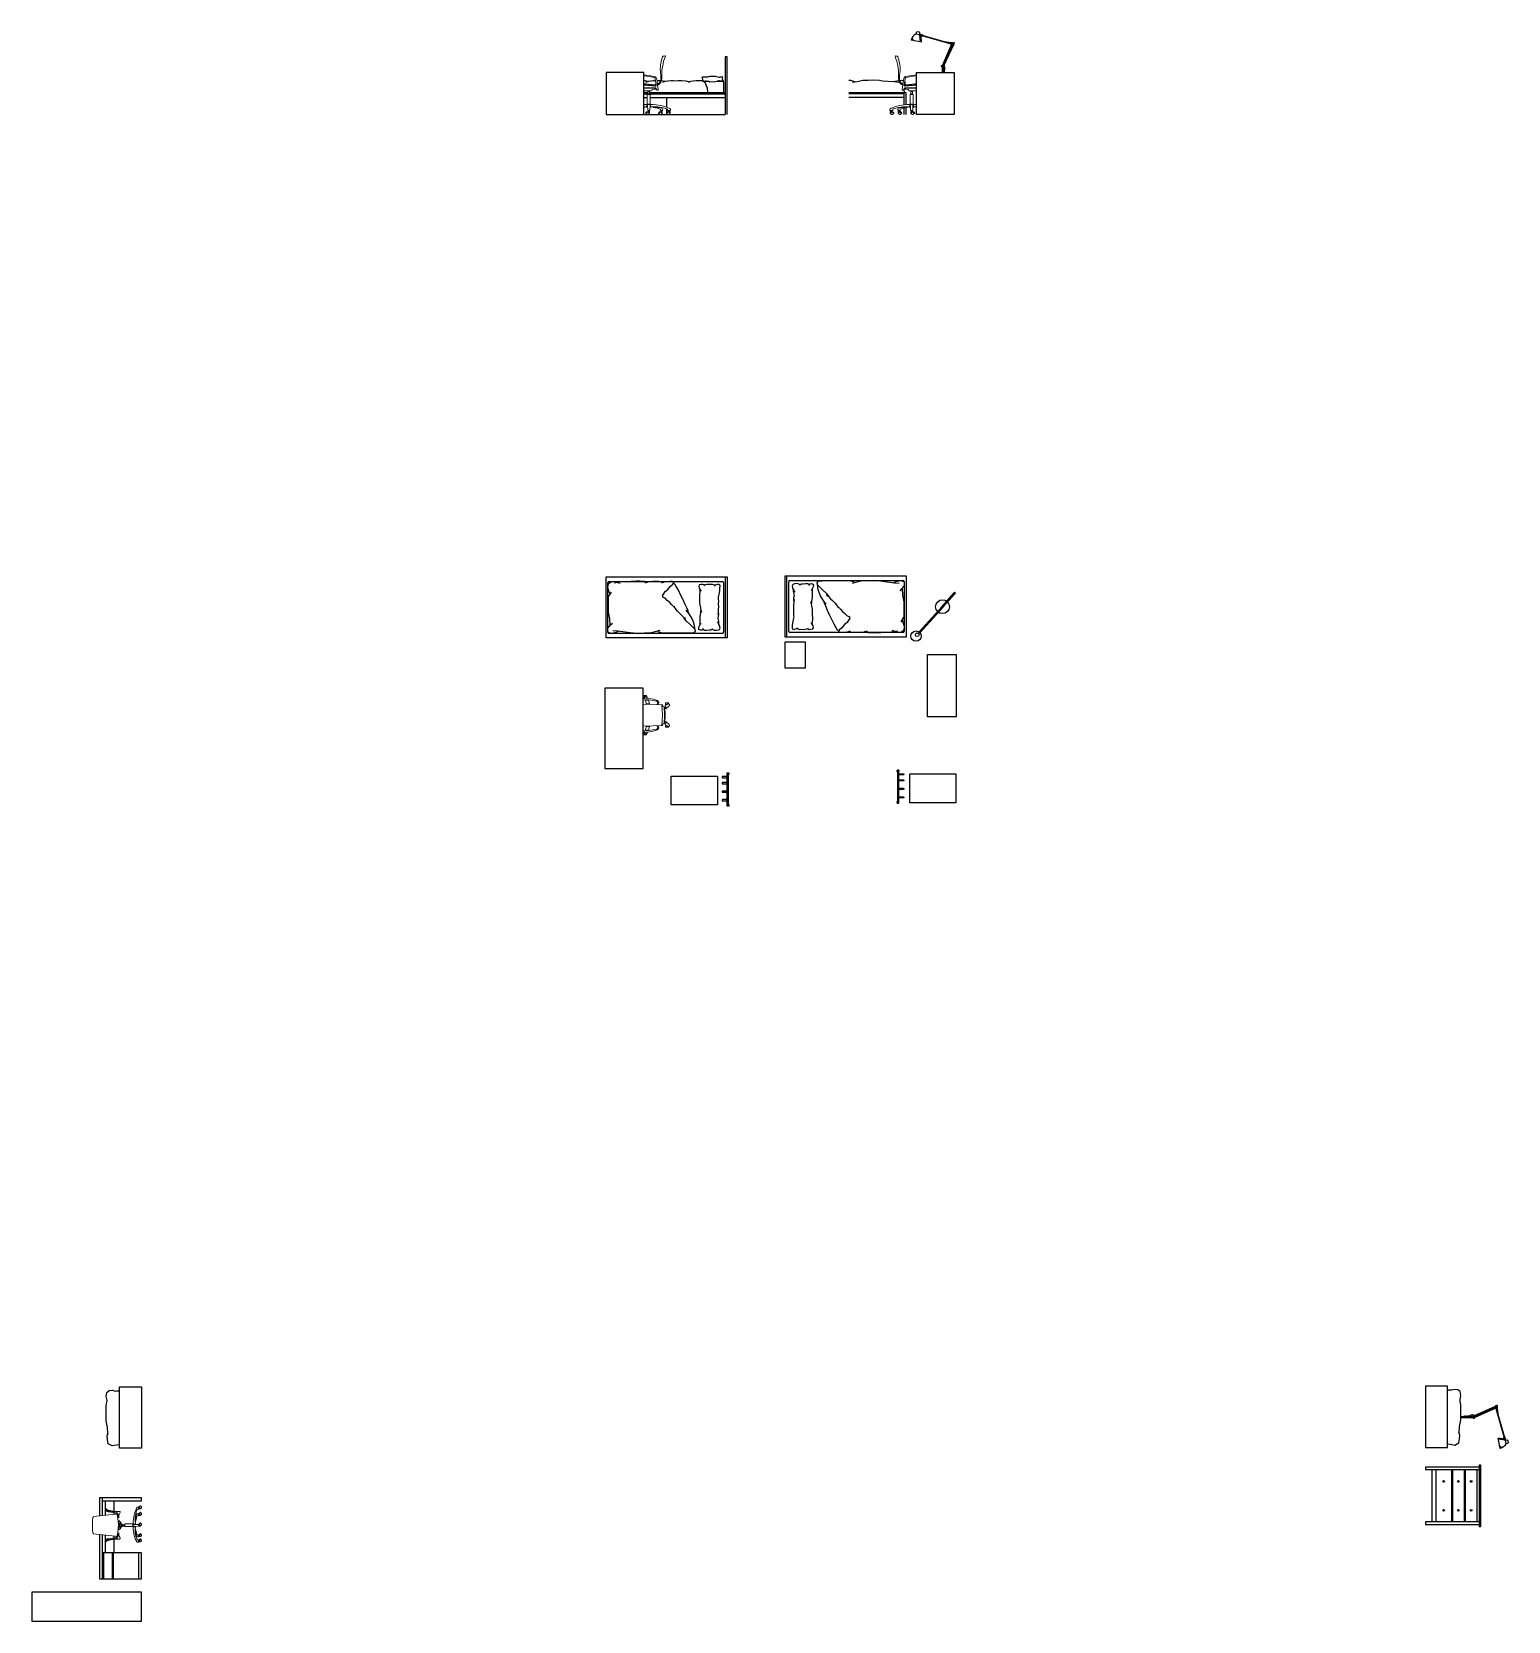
# Model space of a CAD drawing. Header units: millimetres. Extents: x 33568 to 59102, y 32067 to 59557.
import ezdxf

# ---------------------------------------------------------------- set-up
doc = ezdxf.new("R2010")
doc.units = ezdxf.units.MM
doc.layers.add('arredo', color=253, linetype='Continuous')

# ---------------------------------------------------------------- blocks, each defined once
blk = doc.blocks.new('Appendi_ab')
at = {"layer": 'arredo'}
blk.add_line((51554, 49345), (51574, 49345), dxfattribs=at)
for points in [[(51554, 49375), (51584, 49375), (51584, 49370), (51574, 49370), (51574, 49365), (51564, 49365), (51564, 49370), (51554, 49370), (51554, 49375)], [(51554, 49365), (52129, 49365), (52129, 49345), (51554, 49345), (51554, 49365)], [(52099, 49375), (52129, 49375), (52129, 49370), (52119, 49370), (52119, 49365), (52109, 49365), (52109, 49370), (52099, 49370), (52099, 49375)]]:
    blk.add_lwpolyline(points, dxfattribs=at)
for points in [[(51617, 49345), (51617, 49265, 0.414214), (51622, 49260), (51632, 49260, 0.409236), (51637, 49265), (51637, 49345)], [(51722, 49345), (51722, 49265, 0.414214), (51727, 49260), (51737, 49260, 0.409236), (51742, 49265), (51742, 49345)], [(51868, 49345), (51868, 49265, 0.414214), (51873, 49260), (51883, 49260, 0.409236), (51888, 49265), (51888, 49345)], [(52017, 49345), (52017, 49265, 0.414214), (52022, 49260), (52032, 49260, 0.409236), (52037, 49265), (52037, 49345)]]:
    blk.add_lwpolyline(points, format="xyb", dxfattribs=at)
blk = doc.blocks.new('letto_sin')
at = {"layer": 'arredo'}
for p, q in [((47490, 49188), (47490, 50043)), ((47498, 50025), (47544, 50064)), ((47511, 50065), (49469, 50067)), ((47544, 50064), (47606, 50064)), ((47606, 50064), (47653, 50048)), ((47606, 50044), (47655, 50050)), ((47653, 50048), (47699, 50033)), ((47655, 50050), (47715, 50062)), ((47828, 50062), (47894, 50070)), ((47894, 50070), (47981, 50076)), ((47981, 50076), (48042, 50073)), ((48042, 50073), (48114, 50070)), ((48114, 50070), (48178, 50050)), ((48169, 50050), (48126, 50036)), ((48216, 50059), (48169, 50050)), ((48265, 50065), (48216, 50059)), ((48328, 50062), (48265, 50065)), ((48369, 50062), (48328, 50062)), ((48430, 50059), (48369, 50062)), ((48458, 50050), (48418, 50036)), ((48464, 50050), (48430, 50059)), ((48511, 50059), (48458, 50050)), ((48565, 50062), (48511, 50059)), ((48603, 50065), (48565, 50062)), ((48623, 50050), (48603, 50065)), ((48630, 50033), (48616, 50031)), ((48618, 50025), (48626, 50056)), ((48650, 50018), (48630, 50033)), ((49490, 50046), (49490, 49188)), ((49520, 50147), (49520, 49087)), ((47490, 49955), (47498, 50025)), ((47513, 49886), (47490, 49955)), ((47490, 49785), (47552, 49878)), ((47498, 49699), (47498, 49791)), ((47529, 49847), (47513, 49886)), ((48434, 49815), (48479, 49893)), ((48434, 49815), (48434, 49795)), ((48478, 49778), (48434, 49795)), ((48517, 49738), (48478, 49778)), ((48479, 49893), (48525, 49924)), ((48525, 49924), (48572, 49986)), ((48572, 49986), (48618, 50025)), ((48672, 49976), (48650, 50018)), ((48709, 49915), (48672, 49976)), ((48753, 49822), (48709, 49915)), ((48787, 49756), (48753, 49822)), ((49070, 50004), (49062, 49984)), ((49062, 49984), (49068, 49950)), ((49068, 49950), (49086, 49919)), ((49104, 50010), (49070, 50004)), ((49080, 49843), (49086, 49871)), ((49080, 49814), (49080, 49843)), ((49082, 49760), (49080, 49814)), ((49082, 49701), (49082, 49760)), ((49086, 49899), (49088, 49921)), ((49086, 49919), (49100, 49897)), ((49086, 49871), (49086, 49899)), ((49134, 50012), (49104, 50010)), ((49165, 49998), (49134, 50012)), ((49173, 50004), (49149, 49992)), ((49203, 50010), (49173, 50004)), ((49225, 50012), (49203, 50010)), ((49270, 50010), (49225, 50012)), ((49300, 50012), (49270, 50010)), ((49318, 50004), (49300, 50012)), ((49359, 49998), (49318, 50004)), ((49353, 49998), (49333, 49984)), ((49381, 50010), (49353, 49998)), ((49414, 50014), (49381, 50010)), ((49401, 49796), (49412, 49841)), ((49405, 49764), (49401, 49802)), ((49407, 49717), (49405, 49764)), ((49412, 49841), (49420, 49875)), ((49430, 49994), (49414, 50014)), ((49420, 49875), (49424, 49905)), ((49424, 49905), (49428, 49944)), ((49428, 49944), (49430, 49994)), ((47498, 49536), (47498, 49699)), ((47521, 49420), (47498, 49536)), ((48559, 49701), (48517, 49738)), ((48593, 49660), (48559, 49701)), ((48648, 49608), (48593, 49660)), ((48652, 49601), (48633, 49638)), ((48694, 49549), (48652, 49601)), ((48733, 49510), (48694, 49549)), ((48765, 49481), (48733, 49510)), ((48822, 49679), (48787, 49756)), ((48856, 49606), (48822, 49679)), ((48897, 49506), (48843, 49568)), ((48876, 49554), (48856, 49606)), ((48886, 49515), (48876, 49554)), ((48943, 49429), (48897, 49506)), ((49084, 49659), (49082, 49701)), ((49094, 49610), (49084, 49659)), ((49086, 49453), (49092, 49493)), ((49092, 49493), (49096, 49521)), ((49100, 49564), (49094, 49610)), ((49096, 49550), (49100, 49580)), ((49096, 49521), (49096, 49550)), ((49112, 49527), (49100, 49564)), ((49395, 49493), (49403, 49539)), ((49407, 49495), (49400, 49550)), ((49403, 49539), (49405, 49584)), ((49405, 49683), (49407, 49717)), ((49407, 49626), (49405, 49683)), ((49405, 49584), (49407, 49626)), ((49405, 49467), (49407, 49495)), ((47490, 49257), (47537, 49312)), ((47490, 49188), (47490, 49257)), ((47529, 49312), (47521, 49420)), ((47537, 49312), (47567, 49343)), ((47577, 49219), (47662, 49211)), ((47662, 49211), (47876, 49181)), ((48309, 49197), (48394, 49220)), ((48802, 49441), (48765, 49481)), ((48839, 49422), (48802, 49441)), ((48843, 49383), (48804, 49437)), ((48912, 49321), (48843, 49383)), ((48959, 49274), (48912, 49321)), ((48974, 49352), (48943, 49429)), ((48997, 49236), (48959, 49274)), ((48990, 49297), (48974, 49352)), ((48999, 49216), (48990, 49297)), ((49005, 49205), (48997, 49236)), ((49062, 49234), (49064, 49277)), ((49096, 49220), (49062, 49234)), ((49064, 49277), (49088, 49321)), ((49084, 49404), (49086, 49453)), ((49084, 49351), (49084, 49404)), ((49086, 49311), (49084, 49351)), ((49088, 49321), (49102, 49339)), ((49118, 49222), (49096, 49220)), ((49142, 49236), (49118, 49222)), ((49142, 49236), (49132, 49252)), ((49161, 49216), (49142, 49236)), ((49197, 49216), (49161, 49216)), ((49240, 49222), (49197, 49216)), ((49266, 49224), (49240, 49222)), ((49302, 49242), (49266, 49224)), ((49282, 49248), (49302, 49232)), ((49302, 49232), (49325, 49222)), ((49325, 49222), (49373, 49220)), ((49373, 49220), (49418, 49236)), ((49401, 49345), (49383, 49366)), ((49397, 49424), (49405, 49467)), ((49407, 49376), (49397, 49424)), ((49422, 49295), (49401, 49345)), ((49410, 49345), (49407, 49376)), ((49408, 49310), (49410, 49345)), ((49418, 49236), (49430, 49256)), ((49430, 49256), (49422, 49295)), ((47552, 49165), (47490, 49188)), ((49469, 49167), (47511, 49165)), ((47629, 49180), (47552, 49165)), ((47684, 49203), (47629, 49180)), ((47876, 49181), (47930, 49174)), ((47930, 49174), (48023, 49166)), ((48023, 49166), (48123, 49174)), ((48123, 49174), (48216, 49174)), ((48216, 49174), (48309, 49197)), ((48355, 49197), (48425, 49174)), ((48425, 49174), (48564, 49174)), ((48564, 49174), (48719, 49174)), ((48719, 49174), (48850, 49174)), ((48850, 49174), (48974, 49181)), ((48974, 49181), (49005, 49205))]:
    blk.add_line(p, q, dxfattribs=at)
blk.add_lwpolyline([(49550, 49087), (47460, 49087), (47460, 50147), (49550, 50147)], close=True, dxfattribs=at)
for centre, radius, start, end in [((47511, 50043), 21.1, 90, 180), ((49469, 50046), 21.1, 0, 90), ((47515, 49189), 25.2, 183.8088, 260.7718), ((49469, 49188), 21.1, 270, 0)]:
    blk.add_arc(centre, radius, start, end, dxfattribs=at)

msp = doc.modelspace()

# ---------------------------------------------------------------- linework, layer by layer
at = {"layer": 'arredo'}
for p, q in [((48920, 59503), (48857, 59516)), ((48981, 59485), (49486, 59344)), ((48985, 59491), (49488, 59351)), ((49378, 59385), (49377, 59382)), ((49379, 59385), (49472, 59372)), ((49474, 59340), (49316, 58980)), ((49500, 59336), (49331, 58962)), ((49506, 59334), (49336, 58960)), ((49480, 59339), (49347, 59040)), ((49408, 59373), (49471, 59364)), ((49473, 59370), (49472, 59365)), ((49472, 59368), (49486, 59365)), ((49473, 59370), (49490, 59368)), ((44152, 58855), (43502, 58855)), ((43502, 58855), (43502, 58125)), ((44152, 58125), (44152, 58855)), ((48870, 58125), (48870, 58855)), ((48870, 58855), (49520, 58855)), ((49310, 58953), (49310, 58855)), ((49311, 58972), (49319, 58963)), ((49325, 58996), (49317, 58980)), ((49373, 59074), (49321, 58978)), ((49359, 59062), (49324, 58997)), ((49329, 58942), (49329, 58855)), ((49371, 59075), (49365, 59063)), ((49520, 58855), (49520, 58125)), ((44152, 58718), (44173, 58717)), ((44173, 58717), (44236, 58696)), ((44228, 58696), (44184, 58682)), ((44274, 58705), (44228, 58696)), ((44323, 58711), (44274, 58705)), ((44356, 58709), (44323, 58711)), ((44387, 58708), (44382, 58708)), ((44427, 58708), (44387, 58708)), ((44440, 58707), (44427, 58708)), ((44488, 58705), (44454, 58707)), ((44517, 58696), (44476, 58682)), ((44523, 58696), (44488, 58705)), ((44569, 58705), (44517, 58696)), ((44624, 58708), (44569, 58705)), ((44661, 58711), (44624, 58708)), ((44661, 58711), (44748, 58717)), ((44748, 58717), (44809, 58714)), ((44809, 58714), (44881, 58711)), ((44881, 58711), (44945, 58691)), ((44963, 58696), (44919, 58682)), ((45009, 58705), (44963, 58696)), ((45058, 58711), (45009, 58705)), ((45122, 58708), (45058, 58711)), ((45162, 58708), (45122, 58708)), ((45211, 58682), (45162, 58708)), ((45246, 58591), (45211, 58682)), ((45246, 58591), (45257, 58501)), ((47731, 58712), (47698, 58712)), ((47800, 58689), (47731, 58712)), ((47847, 58689), (47762, 58679)), ((47940, 58712), (47847, 58689)), ((48032, 58712), (47940, 58712)), ((48133, 58720), (48032, 58712)), ((48226, 58712), (48133, 58720)), ((48280, 58704), (48226, 58712)), ((48485, 58690), (48280, 58704)), ((48462, 58696), (48526, 58706)), ((48570, 58682), (48485, 58690)), ((48526, 58706), (48566, 58714)), ((48581, 58717), (48604, 58721)), ((48604, 58721), (48640, 58708)), ((48623, 58578), (48619, 58574)), ((48650, 58562), (48658, 58501)), ((48665, 58628), (48659, 58620)), ((48665, 58698), (48665, 58628)), ((48665, 58698), (48665, 58698)), ((44152, 58481), (45562, 58481)), ((44152, 58421), (44209, 58421)), ((44263, 58421), (45562, 58421)), ((44547, 58421), (44547, 58251)), ((48658, 58481), (47698, 58481)), ((48658, 58421), (48658, 58501)), ((43502, 58125), (44152, 58125)), ((44547, 58225), (44547, 58155)), ((44547, 58145), (44547, 58125)), ((49520, 58125), (48870, 58125)), ((49313, 49619), (49522, 49851)), ((49316, 49617), (49524, 49847)), ((49323, 49609), (49532, 49840)), ((49326, 49606), (49537, 49839)), ((49313, 49619), (48970, 49240)), ((49316, 49617), (48974, 49239)), ((49324, 49609), (48982, 49231)), ((49327, 49607), (48984, 49227)), ((34855, 35791), (34868, 35863)), ((58283, 35804), (58270, 35876)), ((58878, 35781), (58504, 35612)), ((58880, 35776), (58506, 35606)), ((58885, 35750), (58524, 35591)), ((58884, 35756), (58585, 35623)), ((59030, 35257), (58889, 35762)), ((59036, 35261), (58895, 35764)), ((58918, 35684), (58909, 35746)), ((58913, 35748), (58910, 35762)), ((58915, 35749), (58910, 35748)), ((58915, 35749), (58913, 35766)), ((58930, 35655), (58916, 35748)), ((58487, 35604), (58283, 35605)), ((58497, 35585), (58283, 35587)), ((58516, 35586), (58508, 35595)), ((58619, 35649), (58522, 35597)), ((58541, 35600), (58524, 35592)), ((58607, 35635), (58542, 35600)), ((58620, 35647), (58608, 35641)), ((58929, 35653), (58927, 35653)), ((59048, 35196), (59061, 35132)), ((58600, 34685), (57670, 34685)), ((57785, 33785), (57785, 34685)), ((57850, 34685), (57850, 33785)), ((58120, 34685), (58120, 33785)), ((58140, 34685), (58140, 33785)), ((58340, 34685), (58340, 33785)), ((58360, 34685), (58360, 33785)), ((58560, 34685), (58560, 33785)), ((58600, 34772), (58600, 33697)), ((34788, 34198), (34788, 33891)), ((34838, 34148), (34838, 33897)), ((34988, 34148), (34988, 33972)), ((34988, 33965), (34988, 33959)), ((34988, 33944), (34988, 33914)), ((34788, 33561), (34788, 32798)), ((34838, 33555), (34838, 33248)), ((34988, 33538), (34988, 33508)), ((58600, 33785), (57670, 33785)), ((34988, 33493), (34988, 33487)), ((34988, 33480), (34988, 33248)), ((34808, 33248), (34808, 32798)), ((34958, 33248), (34958, 32798)), ((34978, 33248), (34978, 32798)), ((35418, 32798), (35418, 33248))]:
    msp.add_line(p, q, dxfattribs=at)
at = {"layer": 'arredo', "lineweight": 0}
for p, q in [((44471, 59100), (44478, 59127)), ((44478, 59127), (44481, 59134)), ((44481, 59134), (44488, 59134)), ((44488, 59134), (44505, 59137)), ((44505, 59137), (44521, 59141)), ((44525, 59134), (44508, 59090)), ((44521, 59141), (44525, 59137)), ((44525, 59137), (44525, 59134)), ((48501, 59141), (48498, 59137)), ((48498, 59137), (48498, 59134)), ((48498, 59134), (48514, 59090)), ((48518, 59137), (48501, 59141)), ((48535, 59134), (48518, 59137)), ((48541, 59134), (48535, 59134)), ((48545, 59127), (48541, 59134)), ((48552, 59100), (48545, 59127)), ((44435, 58914), (44439, 58951)), ((44439, 58876), (44435, 58914)), ((44439, 58951), (44442, 58988)), ((44442, 58843), (44439, 58876)), ((44442, 58988), (44461, 59070)), ((44445, 58809), (44442, 58843)), ((44461, 59070), (44471, 59100)), ((44466, 58890), (44462, 58856)), ((44462, 58856), (44462, 58799)), ((44472, 58927), (44466, 58890)), ((44479, 58967), (44472, 58927)), ((44494, 59050), (44479, 58967)), ((44508, 59090), (44494, 59050)), ((48514, 59090), (48528, 59050)), ((48528, 59050), (48543, 58968)), ((48543, 58968), (48550, 58927)), ((48550, 58927), (48557, 58890)), ((48562, 59070), (48552, 59100)), ((48557, 58890), (48560, 58856)), ((48560, 58856), (48560, 58799)), ((48580, 58988), (48562, 59070)), ((48577, 58809), (48580, 58843)), ((48584, 58951), (48580, 58988)), ((48580, 58843), (48584, 58877)), ((48587, 58914), (48584, 58951)), ((48584, 58877), (48587, 58914)), ((44186, 58807), (44152, 58812)), ((44152, 58799), (44162, 58797)), ((44152, 58656), (44182, 58654)), ((44273, 58634), (44152, 58645)), ((44348, 58617), (44152, 58636)), ((44152, 58597), (44236, 58593)), ((44152, 58584), (44344, 58576)), ((44162, 58797), (44247, 58784)), ((44182, 58654), (44284, 58644)), ((44277, 58794), (44186, 58807)), ((44236, 58593), (44348, 58587)), ((44247, 58784), (44304, 58774)), ((44314, 58631), (44273, 58634)), ((44348, 58780), (44277, 58794)), ((44284, 58644), (44317, 58641)), ((44297, 58556), (44284, 58536)), ((44354, 58566), (44297, 58556)), ((44304, 58774), (44338, 58764)), ((44334, 58627), (44314, 58631)), ((44317, 58641), (44338, 58641)), ((44344, 58627), (44334, 58627)), ((44338, 58764), (44344, 58760)), ((44338, 58641), (44354, 58644)), ((44344, 58760), (44348, 58757)), ((44354, 58631), (44344, 58627)), ((44344, 58576), (44354, 58566)), ((44354, 58777), (44348, 58780)), ((44348, 58757), (44351, 58740)), ((44354, 58617), (44348, 58617)), ((44348, 58587), (44354, 58587)), ((44351, 58740), (44368, 58637)), ((44351, 58740), (44351, 58740)), ((44361, 58777), (44354, 58777)), ((44354, 58644), (44354, 58631)), ((44361, 58620), (44354, 58617)), ((44354, 58587), (44358, 58583)), ((44354, 58566), (44354, 58566)), ((44358, 58583), (44361, 58580)), ((44364, 58767), (44361, 58777)), ((44364, 58620), (44361, 58620)), ((44361, 58580), (44364, 58576)), ((44371, 58754), (44364, 58767)), ((44368, 58624), (44364, 58620)), ((44364, 58576), (44368, 58566)), ((44368, 58637), (44368, 58630)), ((44368, 58630), (44368, 58624)), ((44368, 58566), (44375, 58560)), ((44381, 58717), (44371, 58754)), ((44375, 58560), (44381, 58550)), ((44385, 58681), (44381, 58717)), ((44398, 58597), (44385, 58681)), ((44398, 58661), (44412, 58664)), ((44402, 58641), (44398, 58661)), ((44402, 58556), (44398, 58597)), ((44415, 58647), (44402, 58641)), ((44402, 58553), (44402, 58556)), ((44412, 58664), (44422, 58674)), ((44412, 58664), (44412, 58664)), ((44425, 58657), (44415, 58647)), ((44422, 58674), (44432, 58688)), ((44435, 58667), (44425, 58657)), ((44432, 58688), (44439, 58701)), ((44445, 58684), (44435, 58667)), ((44439, 58701), (44442, 58718)), ((44442, 58718), (44445, 58732)), ((44449, 58779), (44445, 58809)), ((44445, 58732), (44449, 58748)), ((44452, 58701), (44445, 58684)), ((44449, 58748), (44449, 58779)), ((44459, 58721), (44452, 58701)), ((44462, 58745), (44459, 58721)), ((44462, 58799), (44466, 58769)), ((44466, 58769), (44462, 58745)), ((48560, 58799), (48557, 58769)), ((48557, 58769), (48560, 58745)), ((48560, 58745), (48563, 58721)), ((48563, 58721), (48570, 58701)), ((48570, 58701), (48577, 58684)), ((48574, 58779), (48577, 58809)), ((48574, 58748), (48574, 58779)), ((48577, 58732), (48574, 58748)), ((48580, 58718), (48577, 58732)), ((48577, 58684), (48587, 58668)), ((48584, 58701), (48580, 58718)), ((48590, 58688), (48584, 58701)), ((48587, 58668), (48597, 58657)), ((48601, 58674), (48590, 58688)), ((48597, 58657), (48607, 58647)), ((48611, 58664), (48601, 58674)), ((48607, 58647), (48621, 58641)), ((48624, 58661), (48611, 58664)), ((48611, 58664), (48611, 58664)), ((48621, 58641), (48624, 58661)), ((48621, 58556), (48624, 58597)), ((48621, 58553), (48621, 58556)), ((48624, 58597), (48638, 58681)), ((48638, 58681), (48641, 58717)), ((48638, 58681), (48638, 58681)), ((48641, 58717), (48651, 58754)), ((48648, 58560), (48641, 58550)), ((48655, 58566), (48648, 58560)), ((48651, 58754), (48658, 58767)), ((48671, 58740), (48655, 58637)), ((48655, 58637), (48655, 58630)), ((48655, 58630), (48655, 58624)), ((48655, 58624), (48658, 58620)), ((48658, 58577), (48655, 58566)), ((48658, 58767), (48661, 58777)), ((48658, 58620), (48661, 58620)), ((48661, 58580), (48658, 58577)), ((48661, 58777), (48668, 58777)), ((48661, 58620), (48668, 58617)), ((48665, 58583), (48661, 58580)), ((48668, 58587), (48665, 58583)), ((48668, 58777), (48675, 58781)), ((48685, 58641), (48668, 58644)), ((48668, 58644), (48668, 58631)), ((48668, 58631), (48678, 58627)), ((48668, 58617), (48675, 58617)), ((48675, 58587), (48668, 58587)), ((48678, 58577), (48668, 58566)), ((48668, 58566), (48725, 58556)), ((48668, 58566), (48668, 58566)), ((48675, 58757), (48671, 58740)), ((48671, 58740), (48671, 58740)), ((48675, 58781), (48746, 58794)), ((48678, 58760), (48675, 58757)), ((48675, 58617), (48870, 58636)), ((48786, 58593), (48675, 58587)), ((48685, 58764), (48678, 58760)), ((48678, 58627), (48688, 58627)), ((48870, 58584), (48678, 58577)), ((48719, 58774), (48685, 58764)), ((48705, 58641), (48685, 58641)), ((48688, 58627), (48708, 58631)), ((48739, 58644), (48705, 58641)), ((48708, 58631), (48749, 58634)), ((48776, 58784), (48719, 58774)), ((48725, 58556), (48739, 58536)), ((48840, 58654), (48739, 58644)), ((48746, 58794), (48837, 58807)), ((48749, 58634), (48870, 58645)), ((48860, 58797), (48776, 58784)), ((48870, 58597), (48786, 58593)), ((48837, 58807), (48870, 58812)), ((48870, 58657), (48840, 58654)), ((48870, 58799), (48860, 58797)), ((44169, 58536), (44152, 58546)), ((44152, 58296), (44159, 58297)), ((44159, 58297), (44209, 58300)), ((44284, 58536), (44169, 58536)), ((44209, 58300), (44206, 58297)), ((44206, 58297), (44206, 58293)), ((44206, 58293), (44206, 58283)), ((44206, 58283), (44209, 58250)), ((44209, 58472), (44209, 58307)), ((44263, 58472), (44209, 58472)), ((44209, 58307), (44263, 58307)), ((44216, 58290), (44220, 58297)), ((44216, 58283), (44216, 58290)), ((44220, 58199), (44216, 58283)), ((44220, 58297), (44226, 58300)), ((44253, 58523), (44223, 58523)), ((44223, 58523), (44223, 58482)), ((44223, 58482), (44253, 58482)), ((44226, 58300), (44230, 58300)), ((44230, 58300), (44236, 58300)), ((44236, 58300), (44247, 58300)), ((44236, 58300), (44236, 58300)), ((44247, 58300), (44250, 58300)), ((44250, 58300), (44257, 58297)), ((44253, 58482), (44253, 58523)), ((44253, 58523), (44253, 58523)), ((44257, 58297), (44260, 58290)), ((44260, 58283), (44257, 58199)), ((44260, 58290), (44260, 58283)), ((44263, 58307), (44263, 58472)), ((44317, 58297), (44267, 58300)), ((44267, 58300), (44267, 58297)), ((44267, 58297), (44270, 58293)), ((44270, 58283), (44267, 58250)), ((44270, 58293), (44270, 58283)), ((44364, 58293), (44317, 58297)), ((44405, 58290), (44364, 58293)), ((44381, 58550), (44391, 58546)), ((44391, 58546), (44395, 58546)), ((44395, 58546), (44398, 58550)), ((44398, 58550), (44402, 58553)), ((44445, 58280), (44405, 58290)), ((44516, 58263), (44445, 58280)), ((48506, 58263), (48577, 58280)), ((48577, 58280), (48617, 58290)), ((48617, 58290), (48658, 58293)), ((48624, 58550), (48621, 58553)), ((48628, 58546), (48624, 58550)), ((48631, 58546), (48628, 58546)), ((48641, 58550), (48631, 58546)), ((48658, 58293), (48705, 58297)), ((48705, 58297), (48756, 58300)), ((48739, 58536), (48853, 58536)), ((48756, 58297), (48752, 58293)), ((48752, 58293), (48752, 58283)), ((48752, 58283), (48756, 58250)), ((48756, 58300), (48756, 58297)), ((48759, 58307), (48759, 58472)), ((48759, 58472), (48813, 58472)), ((48813, 58307), (48759, 58307)), ((48766, 58297), (48762, 58290)), ((48762, 58290), (48762, 58283)), ((48762, 58283), (48766, 58199)), ((48772, 58300), (48766, 58297)), ((48769, 58523), (48799, 58523)), ((48769, 58482), (48769, 58523)), ((48769, 58523), (48769, 58523)), ((48799, 58482), (48769, 58482)), ((48776, 58300), (48772, 58300)), ((48786, 58300), (48776, 58300)), ((48793, 58300), (48786, 58300)), ((48786, 58300), (48786, 58300)), ((48796, 58300), (48793, 58300)), ((48803, 58297), (48796, 58300)), ((48799, 58523), (48799, 58482)), ((48806, 58290), (48803, 58297)), ((48803, 58199), (48806, 58283)), ((48806, 58283), (48806, 58290)), ((48813, 58472), (48813, 58307)), ((48863, 58297), (48813, 58300)), ((48813, 58300), (48816, 58297)), ((48816, 58283), (48813, 58250)), ((48816, 58297), (48816, 58293)), ((48816, 58293), (48816, 58283)), ((48853, 58536), (48870, 58546)), ((48870, 58296), (48863, 58297)), ((44176, 58260), (44152, 58260)), ((44152, 58251), (44166, 58250)), ((44166, 58250), (44152, 58247)), ((44166, 58250), (44166, 58250)), ((44196, 58256), (44176, 58260)), ((44189, 58159), (44186, 58145)), ((44186, 58145), (44193, 58145)), ((44186, 58145), (44186, 58145)), ((44196, 58169), (44189, 58159)), ((44193, 58145), (44196, 58155)), ((44209, 58250), (44196, 58256)), ((44199, 58172), (44196, 58169)), ((44196, 58155), (44199, 58162)), ((44206, 58175), (44199, 58172)), ((44199, 58162), (44206, 58165)), ((44203, 58150), (44204, 58151)), ((44203, 58149), (44203, 58150)), ((44203, 58148), (44203, 58149)), ((44203, 58146), (44203, 58148)), ((44203, 58145), (44203, 58146)), ((44203, 58144), (44203, 58145)), ((44203, 58142), (44203, 58144)), ((44203, 58141), (44203, 58142)), ((44203, 58140), (44203, 58141)), ((44204, 58139), (44203, 58140)), ((44204, 58153), (44205, 58154)), ((44204, 58151), (44204, 58153)), ((44204, 58138), (44204, 58139)), ((44205, 58136), (44204, 58138)), ((44205, 58155), (44206, 58156)), ((44205, 58154), (44205, 58155)), ((44205, 58135), (44205, 58136)), ((44206, 58134), (44205, 58135)), ((44220, 58179), (44206, 58175)), ((44206, 58165), (44209, 58169)), ((44206, 58156), (44207, 58157)), ((44207, 58133), (44206, 58134)), ((44207, 58158), (44208, 58159)), ((44207, 58157), (44207, 58158)), ((44207, 58132), (44207, 58133)), ((44208, 58131), (44207, 58132)), ((44208, 58159), (44209, 58160)), ((44209, 58130), (44208, 58131)), ((44209, 58250), (44209, 58250)), ((44209, 58169), (44213, 58169)), ((44209, 58160), (44210, 58161)), ((44210, 58129), (44209, 58130)), ((44210, 58161), (44211, 58162)), ((44211, 58129), (44210, 58129)), ((44211, 58162), (44212, 58162)), ((44212, 58128), (44211, 58129)), ((44212, 58162), (44213, 58163)), ((44213, 58127), (44212, 58128)), ((44213, 58169), (44220, 58172)), ((44213, 58163), (44215, 58163)), ((44215, 58127), (44213, 58127)), ((44215, 58163), (44216, 58164)), ((44216, 58126), (44215, 58127)), ((44216, 58164), (44217, 58164)), ((44217, 58126), (44216, 58126)), ((44217, 58164), (44218, 58165)), ((44218, 58125), (44217, 58126)), ((44218, 58165), (44219, 58165)), ((44219, 58125), (44218, 58125)), ((44219, 58165), (44221, 58165)), ((44221, 58125), (44219, 58125)), ((44223, 58196), (44220, 58199)), ((44250, 58179), (44220, 58179)), ((44220, 58172), (44230, 58169)), ((44221, 58165), (44222, 58165)), ((44222, 58125), (44221, 58125)), ((44222, 58165), (44223, 58165)), ((44223, 58125), (44222, 58125)), ((44236, 58196), (44223, 58196)), ((44223, 58165), (44225, 58165)), ((44225, 58125), (44223, 58125)), ((44225, 58165), (44226, 58165)), ((44226, 58125), (44225, 58125)), ((44226, 58165), (44227, 58165)), ((44227, 58125), (44226, 58125)), ((44227, 58165), (44228, 58165)), ((44228, 58126), (44227, 58125)), ((44228, 58165), (44230, 58164)), ((44230, 58126), (44228, 58126)), ((44230, 58169), (44240, 58162)), ((44230, 58164), (44231, 58164)), ((44231, 58126), (44230, 58126)), ((44231, 58164), (44232, 58163)), ((44232, 58127), (44231, 58126)), ((44232, 58163), (44233, 58163)), ((44233, 58128), (44232, 58127)), ((44233, 58163), (44234, 58162)), ((44234, 58128), (44233, 58128)), ((44234, 58162), (44235, 58161)), ((44235, 58129), (44234, 58128)), ((44235, 58161), (44236, 58160)), ((44236, 58130), (44235, 58129)), ((44250, 58196), (44236, 58196)), ((44236, 58160), (44237, 58159)), ((44237, 58131), (44236, 58130)), ((44237, 58159), (44238, 58159)), ((44238, 58132), (44237, 58131)), ((44238, 58159), (44239, 58158)), ((44239, 58133), (44238, 58132)), ((44239, 58158), (44240, 58157)), ((44240, 58134), (44239, 58133)), ((44240, 58162), (44247, 58155)), ((44240, 58157), (44240, 58155)), ((44240, 58155), (44241, 58154)), ((44241, 58136), (44240, 58135)), ((44240, 58135), (44240, 58134)), ((44241, 58154), (44241, 58153)), ((44241, 58153), (44242, 58152)), ((44242, 58138), (44241, 58137)), ((44241, 58137), (44241, 58136)), ((44242, 58152), (44242, 58151)), ((44242, 58151), (44243, 58149)), ((44243, 58141), (44242, 58139)), ((44242, 58139), (44242, 58138)), ((44243, 58149), (44243, 58148)), ((44243, 58148), (44243, 58147)), ((44243, 58147), (44243, 58146)), ((44243, 58146), (44243, 58144)), ((44243, 58144), (44243, 58143)), ((44243, 58143), (44243, 58142)), ((44243, 58142), (44243, 58141)), ((44247, 58155), (44247, 58145)), ((44247, 58145), (44250, 58145)), ((44253, 58196), (44250, 58196)), ((44250, 58145), (44250, 58179)), ((44257, 58199), (44253, 58196)), ((44267, 58250), (44280, 58256)), ((44267, 58250), (44267, 58250)), ((44280, 58256), (44300, 58260)), ((44300, 58260), (44327, 58260)), ((44344, 58253), (44314, 58250)), ((44314, 58250), (44388, 58236)), ((44314, 58250), (44314, 58250)), ((44327, 58260), (44354, 58260)), ((44381, 58250), (44344, 58253)), ((44354, 58260), (44388, 58256)), ((44442, 58243), (44381, 58250)), ((44388, 58256), (44425, 58253)), ((44388, 58236), (44408, 58229)), ((44408, 58229), (44422, 58223)), ((44412, 58159), (44408, 58145)), ((44408, 58145), (44412, 58145)), ((44408, 58145), (44408, 58145)), ((44418, 58169), (44412, 58159)), ((44412, 58145), (44415, 58155)), ((44415, 58155), (44422, 58162)), ((44422, 58172), (44418, 58169)), ((44422, 58223), (44435, 58216)), ((44429, 58175), (44422, 58172)), ((44422, 58162), (44425, 58165)), ((44422, 58150), (44423, 58151)), ((44422, 58149), (44422, 58150)), ((44422, 58148), (44422, 58149)), ((44422, 58146), (44422, 58148)), ((44422, 58145), (44422, 58146)), ((44422, 58144), (44422, 58145)), ((44422, 58142), (44422, 58144)), ((44422, 58141), (44422, 58142)), ((44422, 58140), (44422, 58141)), ((44423, 58139), (44422, 58140)), ((44423, 58153), (44424, 58154)), ((44423, 58151), (44423, 58153)), ((44423, 58138), (44423, 58139)), ((44424, 58136), (44423, 58138)), ((44424, 58155), (44425, 58156)), ((44424, 58154), (44424, 58155)), ((44424, 58135), (44424, 58136)), ((44425, 58134), (44424, 58135)), ((44425, 58253), (44466, 58246)), ((44425, 58165), (44432, 58169)), ((44425, 58156), (44426, 58157)), ((44426, 58133), (44425, 58134)), ((44426, 58157), (44427, 58158)), ((44427, 58132), (44426, 58133)), ((44427, 58159), (44428, 58160)), ((44427, 58158), (44427, 58159)), ((44427, 58131), (44427, 58132)), ((44428, 58130), (44427, 58131)), ((44428, 58160), (44429, 58161)), ((44429, 58129), (44428, 58130)), ((44439, 58179), (44429, 58175)), ((44429, 58161), (44430, 58162)), ((44430, 58129), (44429, 58129)), ((44430, 58162), (44431, 58162)), ((44431, 58128), (44430, 58129)), ((44431, 58162), (44432, 58163)), ((44432, 58127), (44431, 58128)), ((44432, 58169), (44435, 58169)), ((44432, 58163), (44434, 58163)), ((44434, 58127), (44432, 58127)), ((44434, 58163), (44435, 58164)), ((44435, 58126), (44434, 58127)), ((44435, 58216), (44435, 58212)), ((44435, 58212), (44439, 58209)), ((44435, 58169), (44442, 58172)), ((44435, 58164), (44436, 58164)), ((44436, 58126), (44435, 58126)), ((44436, 58164), (44437, 58165)), ((44437, 58125), (44436, 58126)), ((44437, 58165), (44439, 58165)), ((44439, 58125), (44437, 58125)), ((44439, 58209), (44439, 58202)), ((44439, 58202), (44439, 58199)), ((44439, 58199), (44439, 58196)), ((44439, 58196), (44445, 58196)), ((44472, 58179), (44439, 58179)), ((44439, 58165), (44440, 58165)), ((44440, 58125), (44439, 58125)), ((44440, 58165), (44441, 58165)), ((44441, 58125), (44440, 58125)), ((44441, 58165), (44442, 58165)), ((44442, 58125), (44441, 58125)), ((44462, 58233), (44442, 58243)), ((44442, 58172), (44452, 58169)), ((44442, 58165), (44444, 58165)), ((44444, 58125), (44442, 58125)), ((44444, 58165), (44445, 58165)), ((44445, 58125), (44444, 58125)), ((44445, 58196), (44469, 58196)), ((44445, 58165), (44446, 58165)), ((44446, 58125), (44445, 58125)), ((44446, 58165), (44447, 58165)), ((44447, 58126), (44446, 58125)), ((44447, 58165), (44449, 58164)), ((44449, 58126), (44447, 58126)), ((44449, 58164), (44450, 58164)), ((44450, 58126), (44449, 58126)), ((44450, 58164), (44451, 58163)), ((44451, 58127), (44450, 58126)), ((44451, 58163), (44452, 58163)), ((44452, 58128), (44451, 58127)), ((44452, 58169), (44459, 58162)), ((44452, 58163), (44453, 58162)), ((44453, 58128), (44452, 58128)), ((44453, 58162), (44454, 58161)), ((44454, 58129), (44453, 58128)), ((44454, 58161), (44455, 58160)), ((44455, 58130), (44454, 58129)), ((44455, 58160), (44456, 58159)), ((44456, 58131), (44455, 58130)), ((44456, 58159), (44457, 58159)), ((44457, 58132), (44456, 58131)), ((44457, 58159), (44458, 58158)), ((44458, 58133), (44457, 58132)), ((44458, 58158), (44459, 58157)), ((44459, 58134), (44458, 58133)), ((44459, 58162), (44466, 58155)), ((44459, 58157), (44459, 58155)), ((44459, 58155), (44460, 58154)), ((44460, 58136), (44459, 58135)), ((44459, 58135), (44459, 58134)), ((44460, 58154), (44461, 58153)), ((44461, 58137), (44460, 58136)), ((44461, 58153), (44461, 58152)), ((44461, 58152), (44461, 58151)), ((44461, 58151), (44462, 58149)), ((44462, 58141), (44461, 58139)), ((44461, 58139), (44461, 58138)), ((44461, 58138), (44461, 58137)), ((44472, 58223), (44462, 58233)), ((44462, 58149), (44462, 58148)), ((44462, 58148), (44462, 58147)), ((44462, 58147), (44462, 58146)), ((44462, 58146), (44462, 58144)), ((44462, 58144), (44462, 58143)), ((44462, 58143), (44462, 58142)), ((44462, 58142), (44462, 58141)), ((44466, 58246), (44509, 58236)), ((44466, 58155), (44469, 58145)), ((44469, 58196), (44472, 58196)), ((44469, 58145), (44472, 58145)), ((44476, 58219), (44472, 58223)), ((44472, 58196), (44476, 58196)), ((44472, 58145), (44472, 58179)), ((44476, 58216), (44476, 58219)), ((44479, 58202), (44476, 58216)), ((44476, 58199), (44479, 58202)), ((44476, 58196), (44476, 58199)), ((44509, 58236), (44536, 58229)), ((44570, 58243), (44516, 58263)), ((44536, 58229), (44553, 58223)), ((44548, 58159), (44545, 58145)), ((44545, 58145), (44548, 58145)), ((44545, 58145), (44545, 58145)), ((44555, 58169), (44548, 58159)), ((44548, 58145), (44552, 58155)), ((44552, 58155), (44558, 58162)), ((44553, 58223), (44560, 58216)), ((44558, 58172), (44555, 58169)), ((44565, 58175), (44558, 58172)), ((44558, 58162), (44562, 58165)), ((44558, 58146), (44559, 58148)), ((44558, 58145), (44558, 58146)), ((44558, 58144), (44558, 58145)), ((44559, 58142), (44558, 58144)), ((44559, 58151), (44560, 58153)), ((44559, 58150), (44559, 58151)), ((44559, 58149), (44559, 58150)), ((44559, 58148), (44559, 58149)), ((44559, 58141), (44559, 58142)), ((44559, 58140), (44559, 58141)), ((44559, 58139), (44559, 58140)), ((44560, 58138), (44559, 58139)), ((44560, 58216), (44563, 58212)), ((44560, 58154), (44561, 58155)), ((44560, 58153), (44560, 58154)), ((44560, 58136), (44560, 58138)), ((44561, 58135), (44560, 58136)), ((44561, 58155), (44562, 58156)), ((44562, 58134), (44561, 58135)), ((44562, 58165), (44565, 58169)), ((44562, 58157), (44563, 58158)), ((44562, 58156), (44562, 58157)), ((44562, 58133), (44562, 58134)), ((44563, 58132), (44562, 58133)), ((44563, 58212), (44563, 58209)), ((44563, 58209), (44563, 58202)), ((44563, 58202), (44563, 58199)), ((44563, 58199), (44567, 58196)), ((44563, 58158), (44564, 58159)), ((44564, 58131), (44563, 58132)), ((44564, 58159), (44565, 58160)), ((44565, 58130), (44564, 58131)), ((44575, 58179), (44565, 58175)), ((44565, 58169), (44572, 58169)), ((44565, 58160), (44566, 58161)), ((44566, 58129), (44565, 58130)), ((44566, 58161), (44567, 58162)), ((44567, 58129), (44566, 58129)), ((44567, 58196), (44573, 58196)), ((44567, 58162), (44568, 58162)), ((44568, 58128), (44567, 58129)), ((44568, 58162), (44569, 58163)), ((44569, 58127), (44568, 58128)), ((44569, 58163), (44570, 58163)), ((44570, 58127), (44569, 58127)), ((44594, 58233), (44570, 58243)), ((44570, 58163), (44571, 58164)), ((44571, 58126), (44570, 58127)), ((44571, 58164), (44573, 58164)), ((44573, 58126), (44571, 58126)), ((44572, 58169), (44579, 58172)), ((44573, 58196), (44604, 58196)), ((44573, 58164), (44574, 58165)), ((44574, 58125), (44573, 58126)), ((44574, 58165), (44575, 58165)), ((44575, 58125), (44574, 58125)), ((44609, 58179), (44575, 58179)), ((44575, 58165), (44576, 58165)), ((44576, 58125), (44575, 58125)), ((44576, 58165), (44578, 58165)), ((44578, 58125), (44576, 58125)), ((44578, 58165), (44579, 58165)), ((44579, 58125), (44578, 58125)), ((44579, 58172), (44589, 58169)), ((44579, 58165), (44580, 58165)), ((44580, 58125), (44579, 58125)), ((44580, 58165), (44581, 58165)), ((44581, 58125), (44580, 58125)), ((44581, 58165), (44583, 58165)), ((44583, 58125), (44581, 58125)), ((44583, 58165), (44584, 58165)), ((44584, 58126), (44583, 58125)), ((44584, 58165), (44585, 58164)), ((44585, 58126), (44584, 58126)), ((44585, 58164), (44586, 58164)), ((44586, 58126), (44585, 58126)), ((44586, 58164), (44588, 58163)), ((44588, 58127), (44586, 58126)), ((44588, 58163), (44589, 58163)), ((44589, 58128), (44588, 58127)), ((44589, 58169), (44595, 58162)), ((44589, 58163), (44590, 58162)), ((44590, 58128), (44589, 58128)), ((44590, 58162), (44591, 58161)), ((44591, 58129), (44590, 58128)), ((44591, 58161), (44592, 58160)), ((44592, 58130), (44591, 58129)), ((44592, 58160), (44593, 58159)), ((44593, 58131), (44592, 58130)), ((44593, 58159), (44594, 58159)), ((44594, 58132), (44593, 58131)), ((44600, 58229), (44594, 58233)), ((44594, 58159), (44594, 58158)), ((44594, 58158), (44595, 58157)), ((44595, 58134), (44594, 58133)), ((44594, 58133), (44594, 58132)), ((44595, 58162), (44602, 58155)), ((44595, 58157), (44596, 58155)), ((44596, 58135), (44595, 58134)), ((44596, 58155), (44597, 58154)), ((44597, 58136), (44596, 58135)), ((44597, 58154), (44597, 58153)), ((44597, 58153), (44598, 58152)), ((44598, 58138), (44597, 58137)), ((44597, 58137), (44597, 58136)), ((44598, 58152), (44598, 58151)), ((44598, 58151), (44598, 58149)), ((44598, 58149), (44599, 58148)), ((44599, 58142), (44598, 58141)), ((44598, 58141), (44598, 58139)), ((44598, 58139), (44598, 58138)), ((44599, 58148), (44599, 58147)), ((44599, 58147), (44599, 58146)), ((44599, 58146), (44599, 58144)), ((44599, 58144), (44599, 58143)), ((44599, 58143), (44599, 58142)), ((44607, 58223), (44600, 58229)), ((44602, 58155), (44606, 58145)), ((44604, 58196), (44607, 58196)), ((44606, 58145), (44609, 58145)), ((44611, 58219), (44607, 58223)), ((44607, 58196), (44611, 58196)), ((44609, 58145), (44609, 58179)), ((44614, 58216), (44611, 58219)), ((44611, 58196), (44614, 58199)), ((44614, 58202), (44614, 58216)), ((44614, 58199), (44614, 58202)), ((48408, 58216), (48412, 58219)), ((48408, 58202), (48408, 58216)), ((48408, 58199), (48408, 58202)), ((48412, 58196), (48408, 58199)), ((48412, 58219), (48415, 58223)), ((48415, 58196), (48412, 58196)), ((48413, 58145), (48413, 58179)), ((48413, 58179), (48447, 58179)), ((48417, 58145), (48413, 58145)), ((48415, 58223), (48422, 58229)), ((48419, 58196), (48415, 58196)), ((48420, 58155), (48417, 58145)), ((48449, 58196), (48419, 58196)), ((48427, 58162), (48420, 58155)), ((48422, 58229), (48429, 58233)), ((48425, 58152), (48424, 58151)), ((48424, 58151), (48424, 58150)), ((48424, 58150), (48424, 58148)), ((48424, 58148), (48424, 58147)), ((48424, 58147), (48424, 58146)), ((48424, 58146), (48424, 58144)), ((48424, 58144), (48424, 58143)), ((48424, 58143), (48424, 58142)), ((48424, 58142), (48424, 58141)), ((48424, 58141), (48424, 58139)), ((48424, 58139), (48425, 58138)), ((48426, 58154), (48425, 58153)), ((48425, 58153), (48425, 58152)), ((48425, 58138), (48425, 58137)), ((48425, 58137), (48426, 58136)), ((48427, 58157), (48426, 58155)), ((48426, 58155), (48426, 58154)), ((48426, 58136), (48426, 58135)), ((48426, 58135), (48427, 58134)), ((48434, 58169), (48427, 58162)), ((48428, 58158), (48427, 58157)), ((48427, 58134), (48428, 58133)), ((48429, 58159), (48428, 58158)), ((48428, 58133), (48429, 58132)), ((48429, 58233), (48452, 58243)), ((48430, 58159), (48429, 58159)), ((48429, 58132), (48430, 58131)), ((48431, 58160), (48430, 58159)), ((48430, 58131), (48431, 58130)), ((48432, 58161), (48431, 58160)), ((48431, 58130), (48432, 58129)), ((48433, 58162), (48432, 58161)), ((48432, 58129), (48433, 58128)), ((48434, 58163), (48433, 58162)), ((48433, 58128), (48434, 58128)), ((48444, 58172), (48434, 58169)), ((48435, 58163), (48434, 58163)), ((48434, 58128), (48435, 58127)), ((48436, 58164), (48435, 58163)), ((48435, 58127), (48436, 58126)), ((48437, 58164), (48436, 58164)), ((48436, 58126), (48437, 58126)), ((48438, 58165), (48437, 58164)), ((48437, 58126), (48438, 58126)), ((48440, 58165), (48438, 58165)), ((48438, 58126), (48440, 58125)), ((48441, 58165), (48440, 58165)), ((48440, 58125), (48441, 58125)), ((48442, 58165), (48441, 58165)), ((48441, 58125), (48442, 58125)), ((48443, 58165), (48442, 58165)), ((48442, 58125), (48443, 58125)), ((48445, 58165), (48443, 58165)), ((48443, 58125), (48445, 58125)), ((48451, 58169), (48444, 58172)), ((48446, 58165), (48445, 58165)), ((48445, 58125), (48446, 58125)), ((48447, 58165), (48446, 58165)), ((48446, 58125), (48447, 58125)), ((48447, 58179), (48457, 58175)), ((48449, 58165), (48447, 58165)), ((48447, 58125), (48449, 58125)), ((48456, 58196), (48449, 58196)), ((48450, 58164), (48449, 58165)), ((48449, 58125), (48450, 58126)), ((48451, 58164), (48450, 58164)), ((48450, 58126), (48451, 58126)), ((48457, 58169), (48451, 58169)), ((48452, 58163), (48451, 58164)), ((48451, 58126), (48452, 58127)), ((48452, 58243), (48506, 58263)), ((48453, 58163), (48452, 58163)), ((48452, 58127), (48453, 58127)), ((48454, 58162), (48453, 58163)), ((48453, 58127), (48454, 58128)), ((48456, 58162), (48454, 58162)), ((48454, 58128), (48456, 58129)), ((48459, 58199), (48456, 58196)), ((48457, 58161), (48456, 58162)), ((48456, 58129), (48457, 58129)), ((48457, 58175), (48464, 58172)), ((48461, 58165), (48457, 58169)), ((48458, 58160), (48457, 58161)), ((48457, 58129), (48458, 58130)), ((48458, 58159), (48458, 58160)), ((48459, 58158), (48458, 58159)), ((48458, 58131), (48459, 58132)), ((48458, 58130), (48458, 58131)), ((48462, 58216), (48459, 58212)), ((48459, 58212), (48459, 58209)), ((48459, 58209), (48459, 58202)), ((48459, 58202), (48459, 58199)), ((48460, 58157), (48459, 58158)), ((48459, 58132), (48460, 58133)), ((48461, 58156), (48460, 58157)), ((48460, 58133), (48461, 58134)), ((48464, 58162), (48461, 58165)), ((48461, 58155), (48461, 58156)), ((48462, 58154), (48461, 58155)), ((48461, 58135), (48462, 58136)), ((48461, 58134), (48461, 58135)), ((48469, 58223), (48462, 58216)), ((48463, 58153), (48462, 58154)), ((48462, 58136), (48463, 58138)), ((48463, 58151), (48463, 58153)), ((48463, 58150), (48463, 58151)), ((48464, 58149), (48463, 58150)), ((48463, 58140), (48464, 58141)), ((48463, 58139), (48463, 58140)), ((48463, 58138), (48463, 58139)), ((48464, 58172), (48467, 58169)), ((48471, 58155), (48464, 58162)), ((48464, 58148), (48464, 58149)), ((48464, 58146), (48464, 58148)), ((48464, 58145), (48464, 58146)), ((48464, 58144), (48464, 58145)), ((48464, 58143), (48464, 58144)), ((48464, 58141), (48464, 58143)), ((48467, 58169), (48474, 58159)), ((48486, 58229), (48469, 58223)), ((48474, 58145), (48471, 58155)), ((48474, 58159), (48477, 58145)), ((48477, 58145), (48474, 58145)), ((48477, 58145), (48477, 58145)), ((48513, 58236), (48486, 58229)), ((48557, 58246), (48513, 58236)), ((48543, 58202), (48547, 58216)), ((48547, 58199), (48543, 58202)), ((48547, 58219), (48550, 58223)), ((48547, 58216), (48547, 58219)), ((48547, 58196), (48547, 58199)), ((48550, 58196), (48547, 58196)), ((48550, 58223), (48560, 58233)), ((48553, 58196), (48550, 58196)), ((48550, 58145), (48550, 58179)), ((48550, 58179), (48584, 58179)), ((48553, 58145), (48550, 58145)), ((48577, 58196), (48553, 58196)), ((48557, 58155), (48553, 58145)), ((48597, 58253), (48557, 58246)), ((48563, 58162), (48557, 58155)), ((48560, 58233), (48580, 58243)), ((48561, 58150), (48560, 58148)), ((48560, 58148), (48560, 58147)), ((48560, 58147), (48560, 58146)), ((48560, 58146), (48560, 58144)), ((48560, 58144), (48560, 58143)), ((48560, 58143), (48560, 58142)), ((48560, 58142), (48561, 58141)), ((48562, 58153), (48561, 58152)), ((48561, 58152), (48561, 58151)), ((48561, 58151), (48561, 58150)), ((48561, 58141), (48561, 58139)), ((48561, 58139), (48561, 58138)), ((48561, 58138), (48562, 58137)), ((48563, 58155), (48562, 58154)), ((48562, 58154), (48562, 58153)), ((48562, 58137), (48562, 58136)), ((48562, 58136), (48563, 58135)), ((48570, 58169), (48563, 58162)), ((48564, 58157), (48563, 58155)), ((48563, 58135), (48564, 58134)), ((48565, 58159), (48564, 58158)), ((48564, 58158), (48564, 58157)), ((48564, 58134), (48564, 58133)), ((48564, 58133), (48565, 58132)), ((48566, 58159), (48565, 58159)), ((48565, 58132), (48566, 58131)), ((48567, 58160), (48566, 58159)), ((48566, 58131), (48567, 58130)), ((48568, 58161), (48567, 58160)), ((48567, 58130), (48568, 58129)), ((48569, 58162), (48568, 58161)), ((48568, 58129), (48569, 58128)), ((48570, 58163), (48569, 58162)), ((48569, 58128), (48570, 58128)), ((48580, 58172), (48570, 58169)), ((48571, 58163), (48570, 58163)), ((48570, 58128), (48571, 58127)), ((48573, 58164), (48571, 58163)), ((48571, 58127), (48573, 58126)), ((48574, 58164), (48573, 58164)), ((48573, 58126), (48574, 58126)), ((48575, 58165), (48574, 58164)), ((48574, 58126), (48575, 58126)), ((48576, 58165), (48575, 58165)), ((48575, 58126), (48576, 58125)), ((48577, 58165), (48576, 58165)), ((48576, 58125), (48577, 58125)), ((48584, 58196), (48577, 58196)), ((48579, 58165), (48577, 58165)), ((48577, 58125), (48579, 58125)), ((48580, 58165), (48579, 58165)), ((48579, 58125), (48580, 58125)), ((48580, 58243), (48641, 58250)), ((48587, 58169), (48580, 58172)), ((48581, 58165), (48580, 58165)), ((48580, 58125), (48581, 58125)), ((48583, 58165), (48581, 58165)), ((48581, 58125), (48583, 58125)), ((48584, 58165), (48583, 58165)), ((48583, 58125), (48584, 58125)), ((48587, 58212), (48584, 58209)), ((48584, 58209), (48584, 58202)), ((48584, 58202), (48584, 58199)), ((48584, 58199), (48584, 58196)), ((48584, 58179), (48594, 58175)), ((48585, 58165), (48584, 58165)), ((48584, 58125), (48585, 58125)), ((48586, 58164), (48585, 58165)), ((48585, 58125), (48586, 58126)), ((48588, 58164), (48586, 58164)), ((48586, 58126), (48588, 58126)), ((48601, 58223), (48587, 58216)), ((48587, 58216), (48587, 58212)), ((48590, 58169), (48587, 58169)), ((48589, 58163), (48588, 58164)), ((48588, 58126), (48589, 58127)), ((48590, 58163), (48589, 58163)), ((48589, 58127), (48590, 58127)), ((48597, 58165), (48590, 58169)), ((48591, 58162), (48590, 58163)), ((48590, 58127), (48591, 58128)), ((48592, 58162), (48591, 58162)), ((48591, 58128), (48592, 58129)), ((48593, 58161), (48592, 58162)), ((48592, 58129), (48593, 58129)), ((48594, 58160), (48593, 58161)), ((48593, 58129), (48594, 58130)), ((48594, 58175), (48601, 58172)), ((48595, 58159), (48594, 58160)), ((48594, 58130), (48595, 58131)), ((48596, 58158), (48595, 58159)), ((48595, 58131), (48596, 58132)), ((48597, 58157), (48596, 58158)), ((48596, 58132), (48597, 58133)), ((48634, 58256), (48597, 58253)), ((48601, 58162), (48597, 58165)), ((48597, 58156), (48597, 58157)), ((48598, 58155), (48597, 58156)), ((48597, 58134), (48598, 58135)), ((48597, 58133), (48597, 58134)), ((48599, 58154), (48598, 58155)), ((48598, 58135), (48599, 58136)), ((48599, 58153), (48599, 58154)), ((48600, 58151), (48599, 58153)), ((48599, 58138), (48600, 58139)), ((48599, 58136), (48599, 58138)), ((48600, 58150), (48600, 58151)), ((48600, 58149), (48600, 58150)), ((48600, 58148), (48600, 58149)), ((48601, 58146), (48600, 58148)), ((48600, 58143), (48601, 58144)), ((48600, 58141), (48600, 58143)), ((48600, 58140), (48600, 58141)), ((48600, 58139), (48600, 58140)), ((48614, 58229), (48601, 58223)), ((48601, 58172), (48604, 58169)), ((48607, 58155), (48601, 58162)), ((48601, 58145), (48601, 58146)), ((48601, 58144), (48601, 58145)), ((48604, 58169), (48611, 58159)), ((48611, 58145), (48607, 58155)), ((48611, 58159), (48614, 58145)), ((48614, 58145), (48611, 58145)), ((48634, 58236), (48614, 58229)), ((48614, 58145), (48614, 58145)), ((48668, 58260), (48634, 58256)), ((48708, 58250), (48634, 58236)), ((48641, 58250), (48678, 58253)), ((48695, 58260), (48668, 58260)), ((48678, 58253), (48708, 58250)), ((48722, 58260), (48695, 58260)), ((48708, 58250), (48708, 58250)), ((48742, 58256), (48722, 58260)), ((48756, 58250), (48742, 58256)), ((48756, 58250), (48756, 58250)), ((48766, 58199), (48769, 58196)), ((48769, 58196), (48772, 58196)), ((48772, 58196), (48786, 58196)), ((48772, 58145), (48772, 58179)), ((48772, 58179), (48803, 58179)), ((48776, 58145), (48772, 58145)), ((48783, 58162), (48776, 58155)), ((48776, 58155), (48776, 58145)), ((48780, 58150), (48779, 58148)), ((48779, 58148), (48779, 58147)), ((48779, 58147), (48779, 58146)), ((48779, 58146), (48779, 58144)), ((48779, 58144), (48779, 58143)), ((48779, 58143), (48779, 58142)), ((48779, 58142), (48780, 58141)), ((48781, 58153), (48780, 58152)), ((48780, 58152), (48780, 58151)), ((48780, 58151), (48780, 58150)), ((48780, 58141), (48780, 58139)), ((48780, 58139), (48780, 58138)), ((48780, 58138), (48781, 58137)), ((48782, 58155), (48781, 58154)), ((48781, 58154), (48781, 58153)), ((48781, 58137), (48781, 58136)), ((48781, 58136), (48782, 58135)), ((48783, 58157), (48782, 58155)), ((48782, 58135), (48783, 58134)), ((48793, 58169), (48783, 58162)), ((48784, 58158), (48783, 58157)), ((48783, 58134), (48784, 58133)), ((48785, 58159), (48784, 58159)), ((48784, 58159), (48784, 58158)), ((48784, 58133), (48784, 58132)), ((48784, 58132), (48785, 58131)), ((48786, 58160), (48785, 58159)), ((48785, 58131), (48786, 58130)), ((48786, 58196), (48799, 58196)), ((48787, 58161), (48786, 58160)), ((48786, 58130), (48787, 58129)), ((48788, 58162), (48787, 58161)), ((48787, 58129), (48788, 58128)), ((48789, 58163), (48788, 58162)), ((48788, 58128), (48789, 58128)), ((48790, 58163), (48789, 58163)), ((48789, 58128), (48790, 58127)), ((48792, 58164), (48790, 58163)), ((48790, 58127), (48792, 58126)), ((48793, 58164), (48792, 58164)), ((48792, 58126), (48793, 58126)), ((48803, 58172), (48793, 58169)), ((48794, 58165), (48793, 58164)), ((48793, 58126), (48794, 58126)), ((48795, 58165), (48794, 58165)), ((48794, 58126), (48795, 58125)), ((48797, 58165), (48795, 58165)), ((48795, 58125), (48797, 58125)), ((48798, 58165), (48797, 58165)), ((48797, 58125), (48798, 58125)), ((48799, 58165), (48798, 58165)), ((48798, 58125), (48799, 58125)), ((48799, 58196), (48803, 58199)), ((48800, 58165), (48799, 58165)), ((48799, 58125), (48800, 58125)), ((48802, 58165), (48800, 58165)), ((48800, 58125), (48802, 58125)), ((48803, 58165), (48802, 58165)), ((48802, 58125), (48803, 58125)), ((48803, 58179), (48816, 58175)), ((48810, 58169), (48803, 58172)), ((48804, 58165), (48803, 58165)), ((48803, 58125), (48804, 58125)), ((48805, 58164), (48804, 58165)), ((48804, 58125), (48805, 58126)), ((48807, 58164), (48805, 58164)), ((48805, 58126), (48807, 58126)), ((48808, 58163), (48807, 58164)), ((48807, 58126), (48808, 58127)), ((48809, 58163), (48808, 58163)), ((48808, 58127), (48809, 58127)), ((48810, 58162), (48809, 58163)), ((48809, 58127), (48810, 58128)), ((48813, 58169), (48810, 58169)), ((48811, 58162), (48810, 58162)), ((48810, 58128), (48811, 58129)), ((48812, 58161), (48811, 58162)), ((48811, 58129), (48812, 58129)), ((48813, 58160), (48812, 58161)), ((48812, 58129), (48813, 58130)), ((48813, 58250), (48826, 58256)), ((48813, 58250), (48813, 58250)), ((48816, 58165), (48813, 58169)), ((48814, 58159), (48813, 58160)), ((48813, 58130), (48814, 58131)), ((48815, 58158), (48814, 58159)), ((48814, 58131), (48815, 58132)), ((48816, 58157), (48815, 58158)), ((48815, 58132), (48816, 58133)), ((48816, 58175), (48823, 58172)), ((48823, 58162), (48816, 58165)), ((48816, 58156), (48816, 58157)), ((48817, 58155), (48816, 58156)), ((48816, 58134), (48817, 58135)), ((48816, 58133), (48816, 58134)), ((48818, 58154), (48817, 58155)), ((48817, 58135), (48818, 58136)), ((48818, 58153), (48818, 58154)), ((48819, 58151), (48818, 58153)), ((48818, 58138), (48819, 58139)), ((48818, 58136), (48818, 58138)), ((48819, 58150), (48819, 58151)), ((48819, 58149), (48819, 58150)), ((48820, 58148), (48819, 58149)), ((48819, 58141), (48820, 58143)), ((48819, 58140), (48819, 58141)), ((48819, 58139), (48819, 58140)), ((48820, 58146), (48820, 58148)), ((48820, 58145), (48820, 58146)), ((48820, 58144), (48820, 58145)), ((48820, 58143), (48820, 58144)), ((48823, 58172), (48826, 58169)), ((48826, 58155), (48823, 58162)), ((48826, 58256), (48847, 58260)), ((48826, 58169), (48833, 58159)), ((48830, 58145), (48826, 58155)), ((48837, 58145), (48830, 58145)), ((48833, 58159), (48837, 58145)), ((48837, 58145), (48837, 58145)), ((48847, 58260), (48870, 58260)), ((48870, 58251), (48857, 58250)), ((48857, 58250), (48870, 58247)), ((48857, 58250), (48857, 58250)), ((35055, 33928), (35055, 33928))]:
    msp.add_line(p, q, dxfattribs=at)
at = {"layer": 'arredo'}
for points in [[(48920, 59503), (48927, 59532, 0.275426), (48919, 59549), (48878, 59557, 0.337602), (48862, 59542), (48857, 59516, 0.193534), (48778, 59418), (48956, 59383, 0.226147)], [(49523, 49848), (49534, 49838, 0.414214), (49537, 49839), (49542, 49845, 0.414214), (49542, 49848), (49531, 49858, 0.414214), (49528, 49858), (49522, 49851, 0.414214)], [(48921, 49160), (48909, 49170, -0.427492), (48909, 49173), (48970, 49240, -0.414214), (48973, 49240), (48984, 49230, -0.414214), (48984, 49227), (48924, 49160, -0.401058)], [(59048, 35196), (59077, 35203, -0.275426), (59093, 35195), (59102, 35154, -0.337602), (59087, 35138), (59061, 35132, -0.193534), (58963, 35054), (58928, 35232, -0.226147)]]:
    msp.add_lwpolyline(points, format="xyb", close=True, dxfattribs=at)
for points in [[(48929, 59493, -0.229961), (48937, 59496, 0.990943), (48941, 59499, -0.365785), (48941, 59505), (48937, 59512), (48939, 59513), (48941, 59513), (48945, 59507, -0.471056), (48953, 59505, 0.404968), (48959, 59505, -0.314327), (48975, 59502)], [(48942, 59472, 0.211859), (48949, 59477), (48970, 59485)], [(49468, 59349, 0.265486), (49472, 59340, -0.159774), (49480, 59339), (49499, 59333, -0.708045), (49500, 59352, -0.246924), (49511, 59350)], [(49515, 59341), (49522, 59355, 1.189413), (49521, 59363, 0.199661), (49500, 59360, 0.77014), (49486, 59365), (49486, 59358, 0.519406), (49481, 59353)], [(49312, 58952), (49299, 58958, -0.413056), (49311, 58972, -0.506766), (49314, 58980, -0.348281), (49324, 58973, -0.185091), (49339, 58981, -0.185091)], [(49326, 58943, -0.316477), (49313, 58947, -0.425484), (49319, 58963, -0.227919), (49331, 58962)], [(49345, 58981, -0.031545), (49348, 58980, -0.471925), (49348, 58972), (49336, 58960)], [(45522, 58699, -0.272031), (45532, 58681), (45532, 58501)], [(58894, 35744, -0.265486), (58885, 35748, 0.159774), (58884, 35756), (58878, 35775, 0.708045), (58897, 35776, 0.246924), (58894, 35787)], [(58886, 35791), (58900, 35798, -1.189413), (58908, 35797, -0.199661), (58905, 35776, -0.77014), (58910, 35762), (58902, 35762, -0.519406), (58897, 35757)], [(58488, 35601, 0.316477), (58491, 35589, 0.425484), (58508, 35595, 0.227919), (58506, 35606)], [(58496, 35588), (58503, 35574, 0.413056), (58516, 35586, 0.506766), (58524, 35589, 0.348281), (58518, 35599, 0.18877), (58526, 35615, 0.185091)], [(58525, 35621, 0.012615), (58525, 35624, 0.471925), (58517, 35624), (58504, 35612)], [(59017, 35218, -0.211859), (59022, 35225), (59030, 35246)], [(59037, 35205, 0.229961), (59040, 35213, -0.990943), (59044, 35216, 0.365785), (59050, 35217), (59056, 35213), (59058, 35214), (59058, 35217), (59052, 35221, 0.471056), (59050, 35229, -0.404968), (59050, 35235, 0.314327), (59047, 35251)]]:
    msp.add_lwpolyline(points, format="xyb", dxfattribs=at)
for points in [[(45592, 58125), (45592, 59121), (45562, 59121), (45562, 58125)], [(49381, 59077), (49362, 59085), (49360, 59079), (49379, 59072), (49381, 59077)], [(45171, 58756), (45160, 58770), (45168, 58781), (45178, 58775)], [(45184, 58707), (45175, 58701), (45167, 58712), (45175, 58726), (45166, 58762)], [(45175, 58777), (45217, 58775), (45265, 58776), (45248, 58772)], [(45175, 58701), (45278, 58701)], [(45181, 58705), (45224, 58707), (45238, 58713)], [(45228, 58709), (45278, 58701), (45296, 58693), (45327, 58695), (45371, 58693), (45393, 58695), (45424, 58701), (45448, 58714)], [(45460, 58768), (45411, 58776), (45392, 58784), (45362, 58782), (45318, 58784), (45295, 58782), (45265, 58776)], [(45424, 58701), (45502, 58701)], [(45514, 58701), (45472, 58703), (45457, 58708), (45436, 58708)], [(45507, 58772), (45465, 58770), (45450, 58765)], [(45522, 58716), (45514, 58752), (45522, 58766), (45514, 58776), (45504, 58770)], [(45518, 58721), (45529, 58707), (45521, 58697), (45511, 58703)], [(44223, 58501), (44152, 58501)], [(45562, 58501), (44253, 58501)], [(48688, 58296), (48688, 58501), (47698, 58501)], [(48658, 58293), (48658, 58421), (47698, 58421)], [(44152, 58125), (45562, 58125)], [(48658, 58251), (48658, 58259)], [(48658, 58125), (48658, 58240)], [(48688, 58252), (48688, 58260)], [(48688, 58125), (48688, 58246)], [(46596, 49008), (46946, 49008), (46946, 48548), (46596, 48548), (46596, 49008)], [(49059, 48785), (49554, 48785), (49554, 47710), (49059, 47710), (49059, 48785)], [(44626, 46685), (45426, 46685), (45426, 46185), (44626, 46185), (44626, 46685)], [(48751, 46723), (49551, 46723), (49551, 46223), (48751, 46223), (48751, 46723)], [(34868, 35863), (34870, 35885), (34857, 35955), (34869, 36024), (34909, 36055), (34963, 36063), (35010, 36047), (35040, 36050)], [(35040, 36050), (35040, 36050), (35088, 36052)], [(35468, 35059), (35088, 35059), (35088, 36119), (35468, 36119), (35468, 35059)], [(57670, 35072), (58050, 35072), (58050, 36132), (57670, 36132), (57670, 35072)], [(58098, 36063), (58098, 36063), (58050, 36065)], [(58270, 35876), (58268, 35898), (58281, 35968), (58269, 36037), (58229, 36068), (58175, 36076), (58129, 36061), (58098, 36063)], [(34886, 35311), (34878, 35419), (34855, 35535), (34855, 35698), (34855, 35791)], [(58252, 35324), (58260, 35432), (58283, 35548), (58283, 35711), (58283, 35804)], [(58622, 35657), (58630, 35638), (58624, 35636), (58617, 35655), (58622, 35657)], [(35088, 35119), (35034, 35114), (34957, 35098), (34888, 35137), (34880, 35209), (34873, 35273), (34890, 35324)], [(58050, 35132), (58104, 35127), (58181, 35111), (58250, 35150), (58258, 35222), (58265, 35286), (58248, 35337)], [(58600, 34730), (57670, 34730), (57670, 34685)], [(58600, 34772), (58620, 34772), (58620, 33697), (58600, 33697)], [(34788, 34148), (35468, 34148), (35468, 34198), (34738, 34198), (34738, 33886)], [(34738, 33566), (34738, 32798), (35468, 32798), (35468, 33248), (34788, 33248)], [(57670, 33785), (57670, 33740), (58600, 33740)], [(35468, 32067), (35468, 32567), (33568, 32567), (33568, 32067), (35468, 32067)]]:
    msp.add_lwpolyline(points, dxfattribs=at)
msp.add_lwpolyline([(43487, 46811), (43487, 48211), (44137, 48211), (44137, 46811)], close=True, dxfattribs=at)
at = {"layer": 'arredo', "lineweight": 0}
for points in [[(44137, 47997), (44187, 48002), (44235, 48002), (44274, 47999), (44373, 47981), (44382, 47978), (44388, 47987), (44385, 47993), (44316, 48014), (44253, 48026), (44211, 48029), (44172, 48026), (44137, 48019)], [(44137, 47547), (44475, 47560), (44478, 47566), (44472, 47572), (44475, 47578), (44484, 47584), (44506, 47593), (44515, 47599), (44520, 47738), (44515, 47876), (44506, 47882), (44484, 47891), (44475, 47897), (44472, 47903), (44478, 47909), (44475, 47915), (44137, 47929)], [(44463, 47915), (44469, 47912), (44472, 47909), (44466, 47906)], [(44463, 47560), (44469, 47563), (44472, 47566), (44466, 47569)], [(44137, 47478), (44187, 47473), (44235, 47473), (44274, 47476), (44373, 47494), (44382, 47497), (44388, 47488), (44385, 47482), (44316, 47461), (44253, 47449), (44211, 47446), (44172, 47449), (44137, 47456)], [(35035, 33937), (34965, 33948), (34900, 33957), (34883, 33960), (34874, 33962), (34868, 33968), (34851, 33988), (34851, 33985), (34854, 33979), (34860, 33974), (34846, 33974), (34843, 33976), (34840, 33976), (34840, 33982), (34840, 34008), (34840, 34010), (34843, 34013), (34846, 34013), (34851, 34013), (34857, 34008), (34874, 33985), (34880, 33979), (34885, 33976), (34894, 33974), (34908, 33971), (34982, 33960)], [(34982, 33960), (35047, 33951), (35044, 33954), (35038, 33957), (35010, 33962), (34962, 33968), (34902, 33976), (34894, 33979), (34885, 33982), (34877, 33988), (34871, 33996), (34880, 33991), (34888, 33988), (34911, 33982), (34928, 33979), (34942, 33976), (34996, 33971), (35033, 33965), (35050, 33965), (35058, 33965), (35075, 33965), (35081, 33965), (35086, 33965), (35092, 33962), (35095, 33957), (35095, 33945), (35092, 33934), (35086, 33926), (35081, 33911), (35075, 33892)], [(35075, 33892), (35072, 33875), (35072, 33855), (35064, 33894), (35061, 33911), (35055, 33928), (35052, 33931), (35050, 33934), (35044, 33937), (35035, 33937)], [(34851, 33464), (34868, 33484), (34874, 33490), (34883, 33493), (34900, 33495), (34965, 33504), (35035, 33515), (35044, 33515), (35050, 33518), (35052, 33521), (35055, 33524), (35055, 33524), (35061, 33541)], [(34888, 33464), (34911, 33470), (34928, 33473), (34942, 33476), (34996, 33481), (35033, 33487), (35050, 33487), (35058, 33487), (35075, 33487), (35081, 33487), (35086, 33487), (35092, 33490), (35095, 33495), (35095, 33507), (35092, 33518), (35086, 33527), (35081, 33541), (35075, 33561), (35072, 33577), (35072, 33597), (35064, 33558), (35061, 33541)], [(34851, 33464), (34851, 33467), (34854, 33473), (34860, 33478), (34846, 33478), (34843, 33476), (34840, 33476), (34840, 33470), (34840, 33444), (34840, 33442), (34843, 33439), (34846, 33439), (34851, 33439), (34857, 33444), (34874, 33467)], [(34874, 33467), (34880, 33473), (34885, 33476), (34894, 33478), (34908, 33481), (34982, 33493), (35047, 33501), (35044, 33498), (35038, 33495), (35010, 33490), (34962, 33484), (34902, 33476), (34894, 33473), (34885, 33470), (34877, 33464), (34871, 33456), (34880, 33461), (34888, 33464)]]:
    msp.add_lwpolyline(points, dxfattribs=at)
for points in [[(44163, 48056), (44175, 48068), (44187, 48071), (44199, 48071), (44199, 48077), (44148, 48077), (44148, 48032), (44163, 48035)], [(44172, 48032), (44217, 48035), (44211, 48050), (44199, 48062), (44184, 48062), (44178, 48059), (44172, 48053), (44169, 48035)], [(44193, 47939), (44253, 47936), (44232, 47996), (44217, 47996), (44181, 47993)], [(44400, 47951), (44376, 47978), (44385, 47978), (44388, 47984), (44388, 47993), (44415, 47957), (44415, 47951), (44403, 47927), (44379, 47927), (44385, 47930), (44385, 47933), (44394, 47954)], [(44466, 47575), (44466, 47569), (44466, 47578), (44472, 47638), (44477, 47738), (44472, 47837), (44466, 47897), (44466, 47906), (44466, 47900), (44472, 47894), (44500, 47879), (44506, 47870), (44506, 47864), (44512, 47768), (44512, 47738), (44512, 47708), (44506, 47611), (44506, 47605), (44500, 47596), (44472, 47581)], [(44515, 47897), (44527, 47891), (44533, 47876), (44533, 47849), (44593, 47897), (44599, 47909), (44596, 47924), (44590, 47930), (44584, 47933), (44566, 47930)], [(44581, 47948), (44527, 47948), (44527, 47915), (44566, 47939), (44581, 47942)], [(44584, 47542), (44566, 47545), (44515, 47578), (44527, 47584), (44533, 47599), (44533, 47626), (44593, 47578), (44599, 47566), (44596, 47551), (44590, 47545)], [(44527, 47527), (44527, 47560), (44566, 47536), (44581, 47533), (44581, 47527)], [(44163, 47418), (44175, 47406), (44187, 47403), (44199, 47403), (44199, 47397), (44148, 47397), (44148, 47442), (44163, 47439)], [(44184, 47413), (44178, 47416), (44172, 47422), (44169, 47440), (44172, 47443), (44217, 47440), (44211, 47425), (44199, 47413)], [(44181, 47482), (44193, 47536), (44253, 47539), (44232, 47479), (44217, 47479)], [(44394, 47521), (44400, 47524), (44376, 47497), (44385, 47497), (44388, 47491), (44388, 47482), (44415, 47518), (44415, 47524), (44403, 47548), (44379, 47548), (44385, 47545), (44385, 47542)], [(34619, 33804), (34624, 33860), (34627, 33869), (34633, 33875), (34638, 33875), (35013, 33916), (35030, 33920), (35038, 33920), (35041, 33917), (35044, 33914), (35052, 33886), (35058, 33841), (35064, 33787), (35067, 33756), (35067, 33727), (35067, 33727), (35064, 33665), (35058, 33611), (35052, 33569), (35047, 33552), (35044, 33541), (35041, 33535), (35038, 33532), (35030, 33532), (35013, 33536), (34638, 33577), (34633, 33577), (34627, 33583), (34624, 33594), (34619, 33648), (34619, 33662), (34616, 33682), (34616, 33725), (34616, 33770)], [(35381, 33974), (35386, 33985), (35392, 33999), (35395, 34002), (35398, 34002), (35403, 34002), (35409, 34002), (35409, 34005), (35412, 34011), (35412, 34036), (35412, 34039), (35409, 34042), (35406, 34045), (35395, 34042), (35389, 34042), (35386, 34039), (35383, 34033), (35355, 33957), (35338, 33897), (35333, 33866), (35327, 33829), (35324, 33790), (35324, 33747), (35327, 33750), (35330, 33750), (35335, 33750), (35364, 33747), (35364, 33747), (35361, 33761), (35358, 33778), (35358, 33798), (35358, 33824), (35358, 33852), (35364, 33883), (35369, 33914), (35375, 33951)], [(35386, 33877), (35381, 33866), (35378, 33849), (35364, 33787), (35364, 33787), (35364, 33812), (35364, 33843), (35372, 33894), (35381, 33911), (35386, 33920), (35389, 33923), (35395, 33923), (35406, 33926), (35409, 33923), (35412, 33920), (35412, 33917), (35412, 33897), (35409, 33892), (35403, 33892), (35398, 33892), (35395, 33889), (35392, 33889)], [(35454, 34064), (35454, 34064), (35443, 34062), (35432, 34056), (35429, 34053), (35426, 34047), (35423, 34036), (35423, 34011), (35451, 34011), (35451, 34013), (35443, 34016), (35437, 34019), (35432, 34028), (35432, 34036), (35432, 34042), (35432, 34045), (35434, 34047), (35437, 34053), (35446, 34056), (35454, 34059)], [(35454, 33951), (35454, 33951), (35443, 33948), (35432, 33943), (35429, 33940), (35426, 33934), (35423, 33923), (35423, 33897), (35451, 33897), (35451, 33900), (35443, 33903), (35437, 33906), (35432, 33914), (35432, 33923), (35432, 33928), (35432, 33931), (35434, 33937), (35437, 33940), (35446, 33945), (35454, 33945)], [(35450, 34056), (35449, 34056), (35448, 34056), (35447, 34055), (35446, 34055), (35445, 34054), (35444, 34054), (35443, 34053), (35442, 34053), (35441, 34052), (35440, 34051), (35440, 34050), (35439, 34050), (35438, 34049), (35438, 34048), (35437, 34047), (35436, 34045), (35436, 34044), (35436, 34043), (35435, 34042), (35435, 34041), (35435, 34040), (35435, 34038), (35434, 34037), (35434, 34036), (35434, 34035), (35435, 34033), (35435, 34032), (35435, 34031), (35435, 34030), (35436, 34028), (35436, 34027), (35437, 34026), (35437, 34025), (35438, 34024), (35439, 34023), (35439, 34022), (35440, 34021), (35441, 34021), (35442, 34020), (35443, 34019), (35444, 34018), (35445, 34018), (35446, 34017), (35447, 34017), (35448, 34017), (35449, 34017), (35450, 34016), (35451, 34016), (35452, 34016), (35453, 34016), (35454, 34017), (35455, 34017), (35456, 34017), (35457, 34017), (35458, 34018), (35459, 34018), (35460, 34019), (35461, 34020), (35462, 34021), (35463, 34021), (35463, 34022), (35464, 34023), (35465, 34024), (35466, 34025), (35466, 34026), (35467, 34027), (35467, 34028), (35467, 34030), (35468, 34031), (35468, 34032), (35468, 34033), (35468, 34035), (35468, 34036), (35468, 34037), (35468, 34038), (35468, 34040), (35468, 34041), (35468, 34042), (35467, 34043), (35467, 34044), (35466, 34045), (35466, 34047), (35465, 34048), (35465, 34049), (35464, 34050), (35463, 34050), (35462, 34051), (35461, 34052), (35461, 34053), (35460, 34053), (35459, 34054), (35458, 34054), (35457, 34055), (35456, 34055), (35455, 34056), (35454, 34056), (35452, 34056), (35451, 34056)], [(35450, 33942), (35449, 33942), (35448, 33942), (35447, 33942), (35446, 33942), (35445, 33941), (35444, 33941), (35443, 33940), (35442, 33939), (35441, 33939), (35440, 33938), (35440, 33937), (35439, 33936), (35438, 33935), (35438, 33934), (35437, 33933), (35436, 33932), (35436, 33931), (35436, 33930), (35435, 33929), (35435, 33927), (35435, 33926), (35435, 33925), (35434, 33924), (35434, 33922), (35434, 33921), (35435, 33920), (35435, 33919), (35435, 33917), (35435, 33916), (35436, 33915), (35436, 33914), (35437, 33913), (35437, 33912), (35438, 33911), (35439, 33910), (35439, 33909), (35440, 33908), (35441, 33907), (35442, 33906), (35443, 33906), (35444, 33905), (35445, 33905), (35446, 33904), (35447, 33904), (35448, 33903), (35449, 33903), (35450, 33903), (35451, 33903), (35452, 33903), (35453, 33903), (35454, 33903), (35455, 33903), (35456, 33904), (35457, 33904), (35458, 33905), (35459, 33905), (35460, 33906), (35461, 33906), (35462, 33907), (35463, 33908), (35463, 33909), (35464, 33910), (35465, 33911), (35466, 33912), (35466, 33913), (35467, 33914), (35467, 33915), (35467, 33916), (35468, 33917), (35468, 33919), (35468, 33920), (35468, 33921), (35468, 33922), (35468, 33924), (35468, 33925), (35468, 33926), (35468, 33927), (35468, 33929), (35467, 33930), (35467, 33931), (35466, 33932), (35466, 33933), (35465, 33934), (35465, 33935), (35464, 33936), (35463, 33937), (35462, 33938), (35461, 33939), (35461, 33939), (35460, 33940), (35459, 33941), (35458, 33941), (35457, 33942), (35456, 33942), (35455, 33942), (35454, 33942), (35452, 33942), (35451, 33943)], [(35092, 33694), (35089, 33696), (35086, 33699), (35084, 33705), (35081, 33710), (35078, 33727), (35078, 33727), (35081, 33742), (35086, 33753), (35089, 33756), (35092, 33759), (35098, 33761), (35103, 33764), (35106, 33761), (35112, 33761), (35095, 33787), (35075, 33807), (35075, 33756), (35075, 33727), (35075, 33645), (35095, 33665), (35112, 33691), (35106, 33691), (35103, 33691), (35098, 33691)], [(35126, 33750), (35126, 33750), (35109, 33756), (35106, 33756), (35098, 33756), (35095, 33753), (35089, 33747), (35086, 33739), (35084, 33725), (35084, 33719), (35086, 33713), (35089, 33705), (35095, 33699), (35098, 33696), (35106, 33696), (35109, 33696), (35126, 33702), (35123, 33699), (35117, 33702), (35115, 33708), (35109, 33716), (35109, 33725), (35109, 33736), (35115, 33744), (35117, 33750), (35123, 33753)], [(35122, 33744), (35122, 33744), (35121, 33744), (35120, 33744), (35120, 33743), (35119, 33743), (35118, 33743), (35118, 33742), (35117, 33741), (35116, 33741), (35116, 33740), (35115, 33739), (35115, 33738), (35114, 33737), (35114, 33736), (35114, 33735), (35113, 33734), (35113, 33733), (35113, 33732), (35112, 33731), (35112, 33729), (35112, 33728), (35112, 33727), (35112, 33726), (35112, 33724), (35112, 33723), (35112, 33722), (35112, 33721), (35112, 33719), (35112, 33718), (35113, 33717), (35113, 33716), (35113, 33715), (35114, 33714), (35114, 33713), (35115, 33712), (35115, 33711), (35116, 33710), (35116, 33709), (35117, 33708), (35117, 33708), (35118, 33707), (35119, 33706), (35119, 33706), (35120, 33706), (35121, 33705), (35121, 33705), (35122, 33705), (35123, 33705), (35124, 33705), (35124, 33705), (35125, 33705), (35126, 33705), (35126, 33706), (35127, 33706), (35128, 33706), (35128, 33707), (35129, 33708), (35130, 33708), (35130, 33709), (35131, 33710), (35131, 33711), (35132, 33712), (35132, 33713), (35133, 33714), (35133, 33715), (35133, 33716), (35134, 33717), (35134, 33718), (35134, 33719), (35134, 33721), (35134, 33722), (35134, 33723), (35134, 33724), (35134, 33726), (35134, 33727), (35134, 33728), (35134, 33729), (35134, 33731), (35134, 33732), (35133, 33733), (35133, 33734), (35133, 33735), (35132, 33736), (35132, 33737), (35131, 33738), (35131, 33739), (35130, 33740), (35130, 33741), (35129, 33741), (35129, 33742), (35128, 33743), (35127, 33743), (35127, 33743), (35126, 33744), (35125, 33744), (35125, 33744), (35124, 33744), (35123, 33744)], [(35143, 33713), (35143, 33713), (35168, 33713), (35168, 33736), (35143, 33736), (35146, 33730), (35146, 33722)], [(35316, 33750), (35316, 33702), (35180, 33702), (35180, 33750)], [(35321, 33725), (35321, 33725), (35321, 33730), (35324, 33736), (35327, 33739), (35333, 33742), (35338, 33742), (35409, 33739), (35412, 33736), (35412, 33725), (35412, 33713), (35412, 33710), (35409, 33710), (35338, 33705), (35333, 33708), (35327, 33710), (35324, 33713), (35321, 33719)], [(35327, 33699), (35330, 33696), (35335, 33696), (35364, 33699), (35364, 33699), (35361, 33688), (35358, 33671), (35358, 33651), (35358, 33626), (35358, 33597), (35364, 33566), (35369, 33532), (35386, 33492), (35392, 33478), (35395, 33475), (35398, 33475), (35403, 33475), (35409, 33475), (35409, 33473), (35412, 33467), (35412, 33441), (35412, 33439), (35409, 33436), (35406, 33433), (35395, 33436), (35389, 33436), (35386, 33439), (35383, 33444), (35355, 33493), (35338, 33549), (35333, 33583), (35327, 33620), (35324, 33657), (35324, 33702)], [(35364, 33662), (35364, 33662), (35378, 33597), (35381, 33580), (35386, 33569), (35392, 33558), (35395, 33558), (35398, 33558), (35403, 33558), (35409, 33555), (35412, 33549), (35412, 33529), (35412, 33527), (35409, 33524), (35406, 33524), (35395, 33524), (35389, 33524), (35386, 33527), (35381, 33535), (35372, 33552), (35364, 33606), (35364, 33634)], [(35454, 33767), (35454, 33767), (35443, 33767), (35432, 33761), (35429, 33756), (35426, 33753), (35423, 33742), (35423, 33713), (35451, 33713), (35451, 33716), (35443, 33719), (35437, 33725), (35432, 33733), (35432, 33742), (35432, 33744), (35432, 33750), (35434, 33753), (35437, 33756), (35446, 33761), (35454, 33764)], [(35446, 33575), (35454, 33577), (35454, 33583), (35454, 33583), (35443, 33580), (35432, 33575), (35429, 33572), (35426, 33566), (35423, 33555), (35423, 33529), (35451, 33529), (35451, 33532), (35443, 33532), (35437, 33538), (35432, 33546), (35432, 33555), (35432, 33561), (35432, 33563), (35434, 33566), (35437, 33572)], [(35450, 33756), (35449, 33756), (35448, 33755), (35447, 33755), (35446, 33755), (35445, 33755), (35444, 33754), (35443, 33754), (35442, 33753), (35441, 33752), (35440, 33752), (35440, 33751), (35439, 33750), (35438, 33749), (35438, 33749), (35437, 33748), (35436, 33747), (35436, 33746), (35436, 33745), (35435, 33744), (35435, 33743), (35435, 33742), (35435, 33741), (35434, 33740), (35434, 33739), (35434, 33737), (35435, 33736), (35435, 33735), (35435, 33734), (35435, 33733), (35436, 33732), (35436, 33731), (35437, 33730), (35437, 33729), (35438, 33729), (35439, 33728), (35439, 33727), (35440, 33726), (35441, 33725), (35442, 33725), (35443, 33724), (35444, 33724), (35445, 33723), (35446, 33723), (35447, 33722), (35448, 33722), (35449, 33722), (35450, 33722), (35451, 33722), (35452, 33722), (35453, 33722), (35454, 33722), (35455, 33722), (35456, 33722), (35457, 33723), (35458, 33723), (35459, 33724), (35460, 33724), (35461, 33725), (35462, 33725), (35463, 33726), (35463, 33727), (35464, 33728), (35465, 33729), (35466, 33729), (35466, 33730), (35467, 33731), (35467, 33732), (35467, 33733), (35468, 33734), (35468, 33735), (35468, 33736), (35468, 33737), (35468, 33739), (35468, 33740), (35468, 33741), (35468, 33742), (35468, 33743), (35468, 33744), (35467, 33745), (35467, 33746), (35466, 33747), (35466, 33748), (35465, 33749), (35465, 33749), (35464, 33750), (35463, 33751), (35462, 33752), (35461, 33752), (35461, 33753), (35460, 33754), (35459, 33754), (35458, 33755), (35457, 33755), (35456, 33755), (35455, 33755), (35454, 33756), (35452, 33756), (35451, 33756)], [(35450, 33569), (35449, 33569), (35448, 33569), (35447, 33568), (35446, 33568), (35445, 33568), (35444, 33567), (35443, 33567), (35442, 33566), (35441, 33566), (35440, 33565), (35440, 33564), (35439, 33564), (35438, 33563), (35438, 33562), (35437, 33561), (35436, 33560), (35436, 33559), (35436, 33558), (35435, 33557), (35435, 33556), (35435, 33555), (35435, 33554), (35434, 33553), (35434, 33552), (35434, 33551), (35435, 33550), (35435, 33549), (35435, 33548), (35435, 33546), (35436, 33545), (35436, 33544), (35437, 33544), (35437, 33543), (35438, 33542), (35439, 33541), (35439, 33540), (35440, 33539), (35441, 33539), (35442, 33538), (35443, 33537), (35444, 33537), (35445, 33536), (35446, 33536), (35447, 33536), (35448, 33535), (35449, 33535), (35450, 33535), (35451, 33535), (35452, 33535), (35453, 33535), (35454, 33535), (35455, 33535), (35456, 33536), (35457, 33536), (35458, 33536), (35459, 33537), (35460, 33537), (35461, 33538), (35462, 33539), (35463, 33539), (35463, 33540), (35464, 33541), (35465, 33542), (35466, 33543), (35466, 33544), (35467, 33544), (35467, 33545), (35467, 33546), (35468, 33548), (35468, 33549), (35468, 33550), (35468, 33551), (35468, 33552), (35468, 33553), (35468, 33554), (35468, 33555), (35468, 33556), (35468, 33557), (35467, 33558), (35467, 33559), (35466, 33560), (35466, 33561), (35465, 33562), (35465, 33563), (35464, 33564), (35463, 33564), (35462, 33565), (35461, 33566), (35461, 33566), (35460, 33567), (35459, 33567), (35458, 33568), (35457, 33568), (35456, 33568), (35455, 33569), (35454, 33569), (35452, 33569), (35451, 33569)], [(35454, 33492), (35454, 33492), (35443, 33490), (35432, 33484), (35429, 33481), (35426, 33475), (35423, 33467), (35423, 33439), (35451, 33439), (35451, 33441), (35443, 33444), (35437, 33447), (35432, 33456), (35432, 33464), (35432, 33470), (35432, 33473), (35434, 33478), (35437, 33481), (35446, 33487), (35454, 33487)], [(35450, 33481), (35449, 33481), (35448, 33481), (35447, 33481), (35446, 33480), (35445, 33480), (35444, 33479), (35443, 33479), (35442, 33478), (35441, 33478), (35440, 33477), (35440, 33476), (35439, 33476), (35438, 33475), (35438, 33474), (35437, 33473), (35436, 33472), (35436, 33471), (35436, 33470), (35435, 33469), (35435, 33468), (35435, 33467), (35435, 33466), (35434, 33465), (35434, 33464), (35434, 33463), (35435, 33462), (35435, 33461), (35435, 33460), (35435, 33459), (35436, 33458), (35436, 33457), (35437, 33456), (35437, 33455), (35438, 33454), (35439, 33453), (35439, 33452), (35440, 33451), (35441, 33451), (35442, 33450), (35443, 33450), (35444, 33449), (35445, 33449), (35446, 33448), (35447, 33448), (35448, 33448), (35449, 33447), (35450, 33447), (35451, 33447), (35452, 33447), (35453, 33447), (35454, 33447), (35455, 33448), (35456, 33448), (35457, 33448), (35458, 33449), (35459, 33449), (35460, 33450), (35461, 33450), (35462, 33451), (35463, 33451), (35463, 33452), (35464, 33453), (35465, 33454), (35466, 33455), (35466, 33456), (35467, 33457), (35467, 33458), (35467, 33459), (35468, 33460), (35468, 33461), (35468, 33462), (35468, 33463), (35468, 33464), (35468, 33465), (35468, 33466), (35468, 33467), (35468, 33468), (35468, 33469), (35467, 33470), (35467, 33471), (35466, 33472), (35466, 33473), (35465, 33474), (35465, 33475), (35464, 33476), (35463, 33476), (35462, 33477), (35461, 33478), (35461, 33478), (35460, 33479), (35459, 33479), (35458, 33480), (35457, 33480), (35456, 33481), (35455, 33481), (35454, 33481), (35452, 33481), (35451, 33481)]]:
    msp.add_lwpolyline(points, close=True, dxfattribs=at)
at = {"layer": 'arredo'}
for centre, radius in [((48975, 59493), 9.59), ((48975, 59493), 7.44), ((49330, 58952), 9.71), ((49330, 58952), 6.66), ((49320, 49613), 120), ((48860, 49104), 89.1), ((48881, 49128), 31.9), ((58497, 35606), 9.7), ((58497, 35606), 6.65), ((59038, 35251), 9.59), ((59038, 35251), 7.44), ((57985, 34485), 15), ((58240, 34485), 15), ((58460, 34485), 15), ((57985, 33985), 15), ((58240, 33985), 15), ((58460, 33985), 15)]:
    msp.add_circle(centre, radius, dxfattribs=at)
for centre, radius, start, end in [((48794, 59430), 13.5, 198.2408, 268.5302), ((48793, 59410), 22.8, 37.436, 119.0552), ((48799, 59404), 14.8, 59.2052, 114.5782), ((48806, 59422), 5.54, 278.0508, 22.0678), ((48844, 59432), 90.1, 343.0114, 25.0561), ((48837, 59421), 109, 350.5399, 32.3359), ((48924, 59474), 25.3, 6.3813, 58.9266), ((49379, 59384), 1.08, 81.6278, 164.0191), ((49471, 59365), 1.08, 262.0457, 349.9216), ((49472, 59371), 1.08, 349.9216, 81.6278), ((49504, 59356), 29.6, 198.6153, 216.3192), ((49486, 59348), 3.66, 271.5499, 46.1692), ((49502, 59348), 16.4, 193.8846, 230.3799), ((49499, 59333), 20.4, 71.7289, 121.7423), ((49330, 59003), 8.96, 226.8, 269.7592), ((49767, 58775), 441, 160.8674, 169.4937), ((49329, 58934), 26.4, 326.5655, 71.3403), ((49328, 58931), 33.4, 326.8466, 70.6017), ((49713, 58791), 377, 161.1241, 170.1902), ((49363, 59055), 8.37, 76.2282, 120.5773), ((49320, 49613), 9.47, 192.7395, 263.0938), ((49320, 49613), 9.47, 12.6971, 83.0513), ((58893, 35778), 16.4, 219.6201, 256.1154), ((58901, 35780), 29.6, 233.6808, 251.3847), ((58893, 35762), 3.66, 43.8308, 178.4501), ((58877, 35775), 20.4, 328.2577, 18.2711), ((58910, 35747), 1.08, 100.0784, 187.9543), ((58915, 35748), 1.08, 8.3722, 100.0784), ((58392, 35409), 205, 94.3211, 107.2639), ((58322, 36043), 440, 275.3036, 288.8175), ((58337, 35989), 377, 275.9358, 288.5609), ((58476, 35603), 33.4, 19.0833, 122.8384), ((58478, 35605), 26.4, 18.3447, 123.1195), ((58548, 35606), 8.96, 180.2408, 223.2), ((58600, 35639), 8.37, 329.4227, 13.7718), ((58929, 35655), 1.08, 285.9809, 8.3722), ((58966, 35113), 109, 57.6641, 99.4601), ((58977, 35120), 90.1, 64.9439, 106.9886), ((59019, 35200), 25.3, 31.0734, 83.6187), ((58967, 35082), 5.54, 67.9322, 171.9492), ((58948, 35075), 14.8, 335.4218, 30.7948), ((58975, 35069), 13.5, 181.4698, 251.7592), ((58955, 35069), 22.8, 330.9448, 52.564)]:
    msp.add_arc(centre, radius, start, end, dxfattribs=at)
msp.add_ellipse((49506, 59342), major_axis=(-5.75, 1.86), ratio=0.900692, dxfattribs=at)
at = {"layer": 'arredo', "extrusion": (0, 0, -1)}
msp.add_ellipse((58887, 35782), major_axis=(1.86, -5.75), ratio=0.900692, dxfattribs=at)
at = {"layer": 'arredo'}
for points in [[(49497, 59345), (49497, 59344), (49497, 59344), (49497, 59342), (49497, 59341), (49498, 59339), (49498, 59338), (49499, 59336), (49500, 59336), (49502, 59335), (49503, 59334), (49505, 59333), (49506, 59333), (49509, 59334), (49510, 59334), (49512, 59335), (49513, 59336), (49514, 59338), (49515, 59339), (49515, 59341), (49515, 59342), (49515, 59344), (49515, 59345), (49514, 59347), (49513, 59348), (49512, 59349), (49511, 59350), (49509, 59351), (49507, 59351), (49505, 59351), (49503, 59351), (49501, 59350), (49500, 59349), (49499, 59347), (49498, 59347), (49498, 59345), (49497, 59345), (49497, 59345)], [(58890, 35773), (58889, 35773), (58889, 35773), (58887, 35773), (58886, 35773), (58884, 35774), (58883, 35774), (58881, 35775), (58881, 35776), (58879, 35778), (58879, 35779), (58878, 35781), (58878, 35782), (58879, 35785), (58879, 35786), (58880, 35788), (58881, 35789), (58883, 35790), (58884, 35791), (58886, 35791), (58887, 35791), (58889, 35791), (58890, 35791), (58892, 35790), (58892, 35789), (58894, 35788), (58894, 35787), (58895, 35785), (58896, 35783), (58896, 35780), (58896, 35779), (58894, 35777), (58894, 35776), (58892, 35774), (58891, 35774), (58890, 35773), (58890, 35773), (58890, 35773)]]:
    msp.add_open_spline(points, degree=3, knots=[0, 0, 0, 0, 0.217734, 0.217734, 0.564092, 0.564092, 0.910451, 0.910451, 1.25681, 1.25681, 1.603169, 1.603169, 2.053236, 2.053236, 2.503303, 2.503303, 2.84671, 2.84671, 3.190117, 3.190117, 3.533524, 3.533524, 3.876931, 3.876931, 4.220338, 4.220338, 4.563745, 4.563745, 5.039951, 5.039951, 5.516157, 5.516157, 5.869837, 5.869837, 6.223518, 6.223518, 6.283185, 6.283185, 6.283185, 6.283185], dxfattribs=at)

# ---------------------------------------------------------------- block references
msp.add_blockref('letto_sin', (-3958, -15), dxfattribs=at)
for name, p, rotation in [('letto_sin', (96148, 99232), 180), ('Appendi_ab', (-3752, 98293), 270)]:
    msp.add_blockref(name, p, dxfattribs=dict(at, rotation=rotation))
at = {"layer": 'arredo', "xscale": -1, "rotation": 90}
msp.add_blockref('Appendi_ab', (97907, 98342), dxfattribs=at)

doc.saveas('drawing.dxf')
